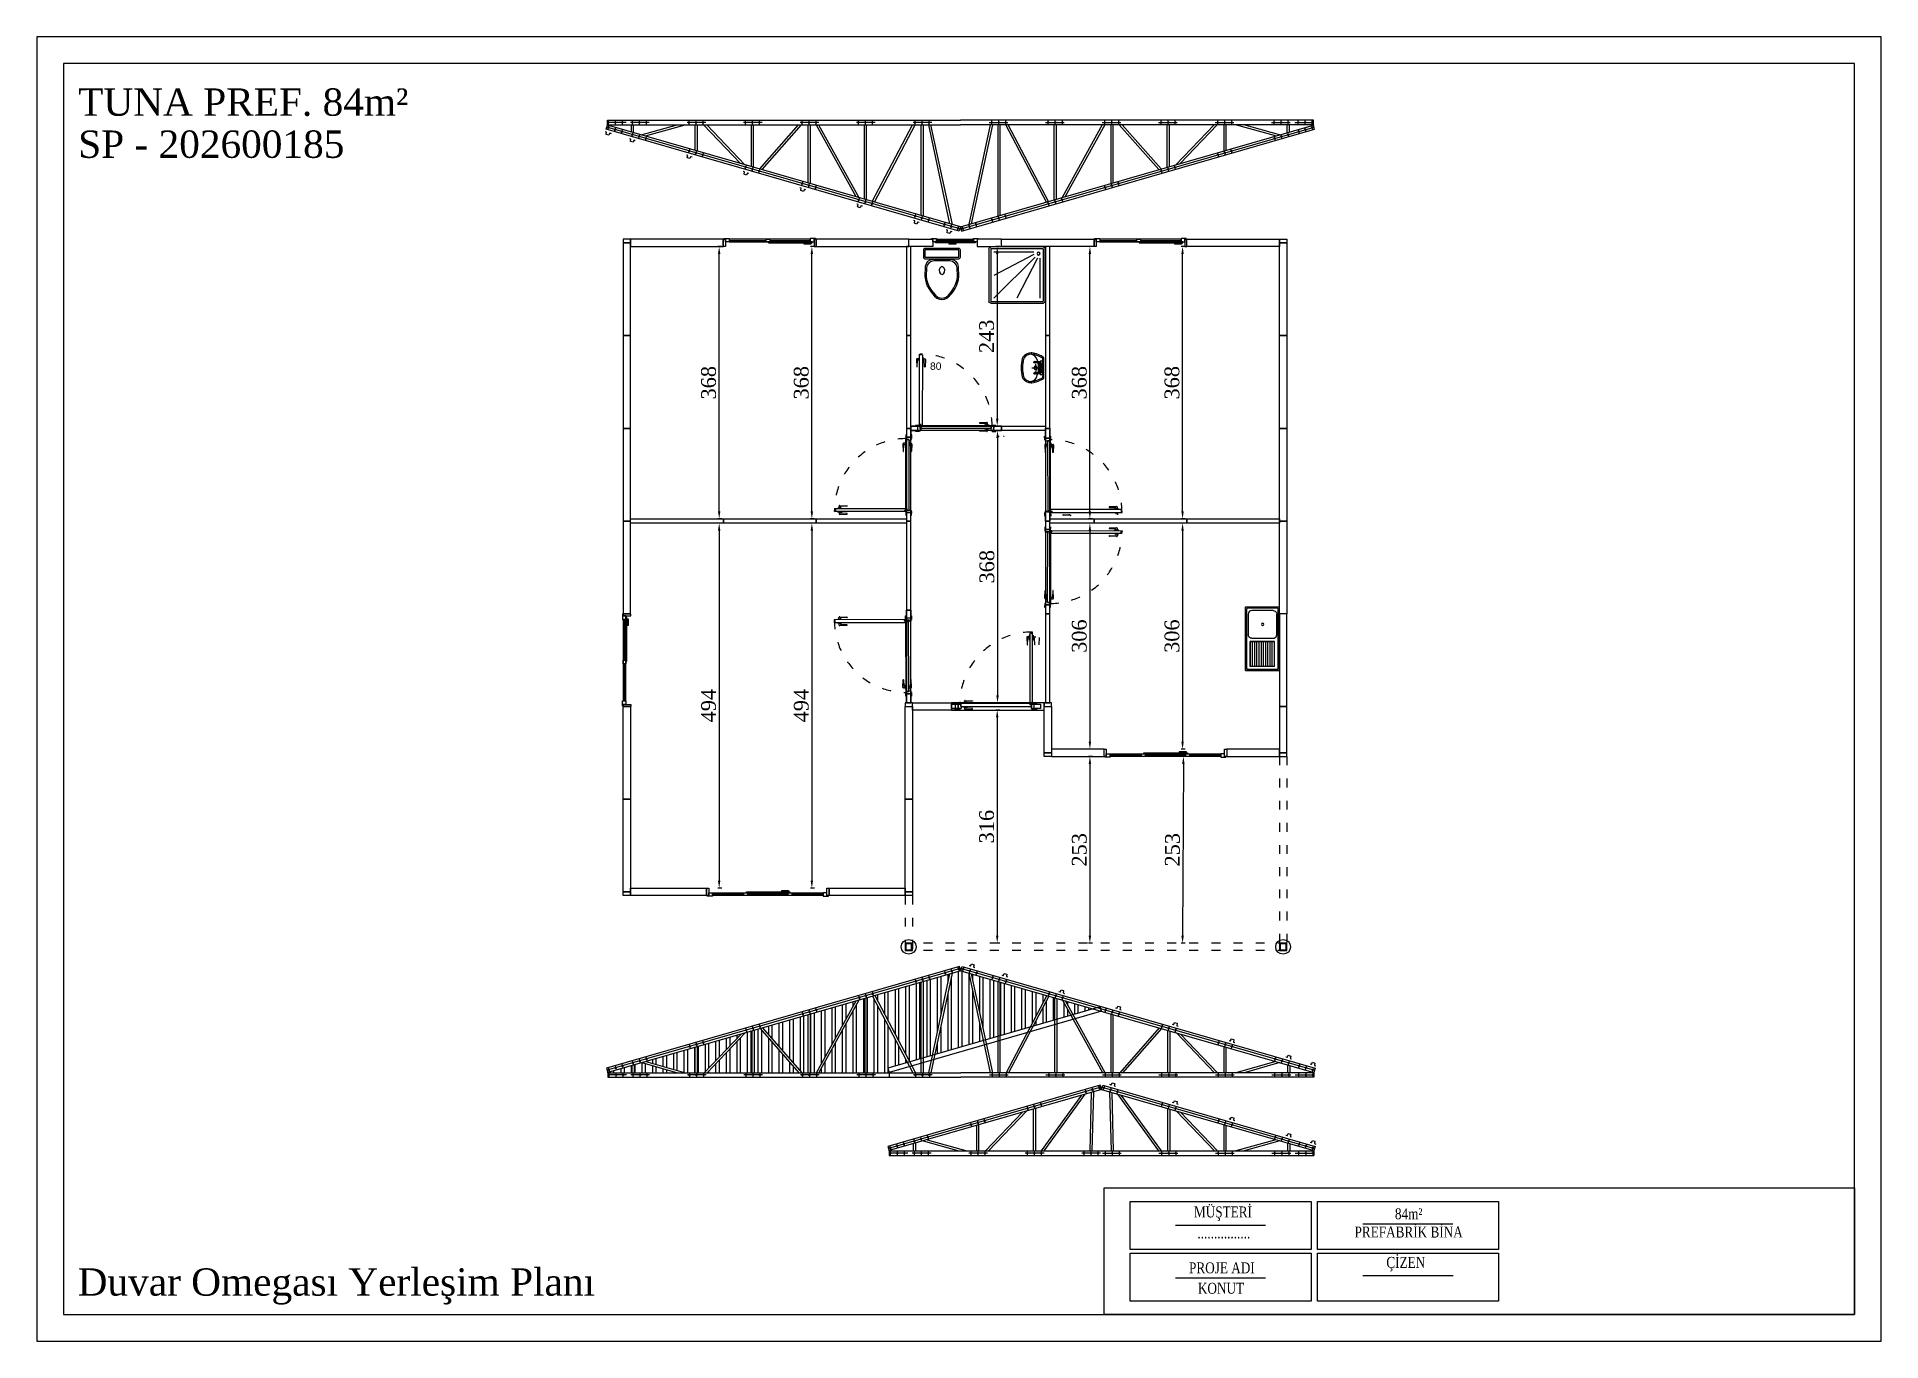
# Model space of a CAD drawing. Header units: millimetres. Extents: x 142629 to 168404, y -211947 to -204319.
# Drawn here: x 144330 to 146827, y -209209 to -207443 of the extents above; entities that cross this region are included whole.
import ezdxf

# ---------------------------------------------------------------- set-up
doc = ezdxf.new("R2010")
doc.units = ezdxf.units.MM
doc.linetypes.add('ACAD_ISO03W100', pattern=[30, 12, -18])
doc.layers.add('-YAZI', color=7, linetype='Continuous', lineweight=15)
for name, color, linetype in [('Block1', 255, 'Continuous'), ('KAPI-PEN', 3, 'Continuous'), ('KAPILAR', 42, 'Continuous'), ('TEFRIS', 4, 'Continuous'), ('ZEMİN', 191, 'Continuous'), ('ÖLÇÜLENDİRME', 121, 'Continuous')]:
    doc.layers.add(name, color=color, linetype=linetype)
doc.styles.add('133', font='times.ttf')
doc.styles.add('metin', font='palabi.ttf')
doc.styles.get("Standard").update_dxf_attribs({"font": 'arial.ttf'})
doc.dimstyles.new('Metin SARI', dxfattribs={"dimscale": 20, "dimtxt": 1, "dimasz": 0.5, "dimexe": 0.1, "dimexo": 0.1, "dimgap": 0.2, "dimtad": 1, "dimrnd": 1, "dimzin": 12, "dimdsep": 46, "dimlunit": 6, "dimtxsty": 'metin', "dimcen": 0.8, "dimdle": 0.0005, "dimclrd": 7, "dimclre": 165, "dimclrt": 165, "dimazin": 3, "dimtfac": 1, "dimtmove": 0, "dimatfit": 2, "dimfxl": 1, "dimfxlon": 1, "dimtolj": 1, "dimtzin": 0, "dimlwe": -1, "dimarcsym": 0})

msp = doc.modelspace()

# ---------------------------------------------------------------- texts
at = {"layer": '-YAZI', "char_height": 14.80337, "attachment_point": 1, "style": '133'}
for s, width, heights, insert in [('{\\W0.8;MÜŞTERİ}', 88.24311, [36.545], (145896.926, -209026.249)), ('\\pxqc;{\\W0.8;84m² \\PPREFABRİK BİNA}', 203.44501, [72.618], (146085.879, -209028.782)), ('{\\W0.8;................}', 88.24311, [36.545], (145901.594, -209054.689)), ('\\pxqc;{\\W0.8;ÇİZEN}', 203.44501, [27.884], (146082.001, -209094.548)), ('{\\W0.8;PROJE ADI}', 88.24311, [36.545], (145890.21, -209101.946)), ('{\\W0.8;KONUT}', 88.24311, [36.545], (145902.183, -209129.605))]:
    msp.add_mtext_dynamic_manual_height_columns(s, width=width, gutter_width=1.779, heights=heights, dxfattribs=dict(at, insert=insert))
at = {"linetype": 'Continuous', "lineweight": 25, "style": '133'}
for s, p in [('TUNA PREF. 84m²', (144386.028, -207549.542)), ('SP - 202600185', (144386.028, -207606.531)), ('Duvar Omegası Yerleşim Planı', (144385.305, -209147.016))]:
    msp.add_text(s, height=37.02752, dxfattribs=at).set_placement(p)
at = {"layer": 'Block1', "color": 0, "linetype": 'Continuous'}
msp.add_text('80', height=10, rotation=0.069107, dxfattribs=at).set_placement((145539.44, -207893.534))

# ---------------------------------------------------------------- blocks, each defined once
blk = doc.blocks.new('omega')
at = {"layer": 'Block1', "color": 1}
for p, q in [((32355, 6698), (32338, 6703)), ((32355, 6698), (32368, 6729)), ((32368, 6729), (32403, 6718)), ((32403, 6718), (32397, 6685)), ((32397, 6685), (32415, 6680))]:
    blk.add_line(p, q, dxfattribs=at)
blk = doc.blocks.new('1660')
at = {"layer": 'Block1', "color": 7}
for p, q in [((136649.9, -210549.2), (136692.4, -210549.2)), ((136697.4, -210549.2), (136752.4, -210549.2)), ((136757.4, -210549.2), (136799.9, -210549.2))]:
    blk.add_line(p, q, dxfattribs=at)
for points in [[(136644.9, -210551), (136649.9, -210551), (136649.9, -210546.5), (136642.9, -210546.5), (136642.9, -210547.5), (136644.9, -210547.5), (136644.9, -210551)], [(136804.9, -210551), (136799.9, -210551), (136799.9, -210546.5), (136806.9, -210546.5), (136806.9, -210547.5), (136804.9, -210547.5), (136804.9, -210551)], [(136752.1, -210552.5), (136752.1, -210553.3), (136744.1, -210553.3), (136744.1, -210554.3), (136753.1, -210554.3), (136753.1, -210552.5), (136752.1, -210552.5)]]:
    blk.add_lwpolyline(points, dxfattribs=at)
for points in [[(136799.9, -210547.5), (136649.9, -210547.5), (136649.9, -210551), (136799.9, -210551)], [(136692.4, -210551), (136697.4, -210551), (136697.4, -210547.5), (136692.4, -210547.5)], [(136754.9, -210551), (136695.9, -210551), (136695.9, -210552.5), (136754.9, -210552.5)], [(136752.4, -210551), (136757.4, -210551), (136757.4, -210547.5), (136752.4, -210547.5)]]:
    blk.add_lwpolyline(points, close=True, dxfattribs=at)
at = {"layer": 'KAPI-PEN', "color": 175, "true_color": 0x4554a5}
for points in [[(136641.9, -210557.5), (136644.9, -210557.5), (136644.9, -210547.5), (136641.9, -210547.5)], [(136804.9, -210557.5), (136807.9, -210557.5), (136807.9, -210547.5), (136804.9, -210547.5)]]:
    blk.add_lwpolyline(points, close=True, dxfattribs=at)
blk = doc.blocks.new('1250')
at = {"layer": 'Block1', "color": 7}
for p, q in [((137474.2, -210534.2), (137524.2, -210534.2)), ((137529.2, -210534.2), (137584.2, -210534.2))]:
    blk.add_line(p, q, dxfattribs=at)
for points in [[(137467.1, -210532.5), (137467.1, -210531.5), (137474.2, -210531.5), (137474.2, -210536), (137469.2, -210536), (137469.2, -210532.5), (137467.1, -210532.5)], [(137584.8, -210537.5), (137584.8, -210539.3), (137575.8, -210539.3), (137575.8, -210538.3), (137583.8, -210538.3), (137583.8, -210537.5), (137584.8, -210537.5)], [(137591.3, -210532.5), (137591.3, -210531.5), (137584.2, -210531.5), (137584.2, -210536), (137589.2, -210536), (137589.2, -210532.5), (137591.3, -210532.5)]]:
    blk.add_lwpolyline(points, dxfattribs=at)
for points in [[(137474.2, -210536), (137584.2, -210536), (137584.2, -210532.5), (137474.2, -210532.5)], [(137524.2, -210532.5), (137529.2, -210532.5), (137529.2, -210536), (137524.2, -210536)], [(137527.7, -210537.5), (137586.7, -210537.5), (137586.7, -210536), (137527.7, -210536)]]:
    blk.add_lwpolyline(points, close=True, dxfattribs=at)
at = {"layer": 'KAPI-PEN', "color": 175, "true_color": 0x4554a5}
for points in [[(137466.4, -210532.5), (137469.2, -210532.5), (137469.2, -210542.5), (137466.4, -210542.5)], [(137589.2, -210542.5), (137591.9, -210542.5), (137591.9, -210532.5), (137589.2, -210532.5)]]:
    blk.add_lwpolyline(points, close=True, dxfattribs=at)
blk = doc.blocks.new('1250 v')
at = {"layer": 'Block1', "color": 7}
blk.add_line((138675.8, -210549.2), (138725.8, -210549.2), dxfattribs=at)
for points in [[(138668.8, -210547.5), (138668.8, -210546.5), (138675.8, -210546.5), (138675.8, -210551), (138670.8, -210551), (138670.8, -210547.5), (138668.8, -210547.5)], [(138725.8, -210546.5), (138732.8, -210546.5), (138732.8, -210547.5), (138730.8, -210547.5), (138730.8, -210551), (138725.8, -210551), (138725.8, -210546.5)], [(138700.8, -210552.5), (138701.8, -210552.5), (138701.8, -210554.3), (138692.8, -210554.3), (138692.8, -210553.3), (138700.8, -210553.3), (138700.8, -210552.5)]]:
    blk.add_lwpolyline(points, dxfattribs=at)
for points in [[(138728.3, -210552.5), (138674.3, -210552.5), (138674.3, -210551), (138728.3, -210551)], [(138675.8, -210547.5), (138725.8, -210547.5), (138725.8, -210551), (138675.8, -210551)]]:
    blk.add_lwpolyline(points, close=True, dxfattribs=at)
at = {"layer": 'KAPI-PEN', "color": 175, "true_color": 0x4554a5}
for points in [[(138670.8, -210557.5), (138638.1, -210557.5), (138638.1, -210547.5), (138670.8, -210547.5)], [(138730.8, -210557.5), (138763.6, -210557.5), (138763.6, -210547.5), (138730.8, -210547.5)]]:
    blk.add_lwpolyline(points, close=True, dxfattribs=at)
blk = doc.blocks.new('duşteknesi')
at = {"layer": 'TEFRIS', "color": 7}
for p, q in [((137461.3, -211042.1), (137461.3, -210970.7)), ((137463.6, -210968.4), (137535, -210968.4)), ((137463.6, -211041.3), (137463.6, -210971.4)), ((137464.3, -210970.7), (137534.2, -210970.7)), ((137535, -210971.4), (137535, -211041.3)), ((137537.3, -210970.7), (137537.3, -211042.1)), ((137523.7, -211030.8), (137468.1, -210975.2)), ((137527, -211029.1), (137499, -210975.2)), ((137530.4, -210975.2), (137530.4, -211029.2)), ((137522, -211034.1), (137468.1, -211006)), ((137535, -211044.4), (137463.6, -211044.4)), ((137534.2, -211042.1), (137464.3, -211042.1)), ((137522.1, -211037.5), (137468.1, -211037.5))]:
    blk.add_line(p, q, dxfattribs=at)
blk.add_circle((137528.4, -211035.5), 2.03, dxfattribs=at)
for centre, radius, start, end in [((137463.6, -210970.7), 2.28, 90, 180), ((137464.3, -210971.4), 0.76, 90, 180), ((137534.2, -210971.4), 0.76, 0, 90), ((137535, -210970.7), 2.28, 0, 90), ((137463.6, -211042.1), 2.28, 180, 270), ((137464.3, -211041.3), 0.76, 180, 270), ((137534.2, -211041.3), 0.76, 270, 0), ((137535, -211042.1), 2.28, 270, 0)]:
    blk.add_arc(centre, radius, start, end, dxfattribs=at)
blk = doc.blocks.new('KLOZET')
at = {"layer": 'TEFRIS', "color": 7}
for p, q in [((137068.5, -211018.5), (137068.5, -211019.7)), ((137093.4, -211018.5), (137093.4, -211019.7))]:
    blk.add_line(p, q, dxfattribs=at)
for points in [[(137087.6, -210966.2, -0.199825), (137104.1, -210995.6), (137103.4, -211009, -0.397632), (137093.4, -211018.5), (137068.5, -211018.5, -0.397632), (137058.5, -211009), (137057.8, -210995.6, -0.199825), (137074.3, -210966.2, -0.284389)], [(137102.2, -210995.7), (137101.6, -211007.1, -0.398989), (137091.7, -211016.6), (137070.2, -211016.6, -0.398989), (137060.2, -211007.1), (137059.6, -210995.7, -0.197715), (137075.3, -210967.8, -0.284389), (137086.6, -210967.8, -0.197715)], [(137106, -211031.5, -0.414214), (137104, -211033.5), (137057.9, -211033.5, -0.414214), (137055.9, -211031.5), (137055.9, -211021.7, -0.414214), (137057.9, -211019.7), (137104, -211019.7, -0.414214), (137106, -211021.7)]]:
    blk.add_lwpolyline(points, format="xyb", close=True, dxfattribs=at)
blk.add_lwpolyline([(137104.1, -211021.6), (137104.1, -211031.6), (137057.8, -211031.6), (137057.8, -211021.6)], close=True, dxfattribs=at)
at = {"layer": 'TEFRIS', "color": 7, "linetype": 'Continuous'}
blk.add_polyline3d([(137081.1, -210998.5, 0), (137083.1, -210999.3, 0), (137084.5, -211001.5, 0), (137084.8, -211004.4, 0), (137083.9, -211007, 0), (137082.1, -211008.6, 0), (137080, -211008.6, 0), (137078.2, -211007, 0), (137077.3, -211004.4, 0), (137077.6, -211001.5, 0), (137079, -210999.3, 0), (137081.1, -210998.5, 0)], dxfattribs=at)
blk = doc.blocks.new('LAVABO')
at = {"layer": 'TEFRIS', "color": 7}
for p, q in [((137270.1, -211037.1), (137275.3, -211042.1)), ((137272.7, -211037), (137271.3, -211035.7)), ((137276.6, -211040.8), (137272.3, -211036.7)), ((137273, -211028.2), (137276.6, -211031.7)), ((137276.6, -211031.7), (137273.2, -211035.3)), ((137284.6, -211030.6), (137275.7, -211039.9)), ((137276.6, -211031.7), (137280.1, -211028.1)), ((137276.6, -211031.7), (137280.3, -211035.1)), ((137285.7, -211031.9), (137277.2, -211040.7)), ((137287, -211033), (137278.5, -211042)), ((137281.3, -211027.4), (137280.1, -211026.2)), ((137281.2, -211027.3), (137285.6, -211031.5)), ((137286.6, -211030), (137281.3, -211025))]:
    blk.add_line(p, q, dxfattribs=at)
for points in [[(137275.2, -211049.4, -0.112842), (137258.7, -211042.7, -0.051406), (137258, -211042.2, -0.218961), (137254.2, -211030.2, -0.113197), (137254.7, -211028.3, -0.122001), (137272.3, -211009.9, -0.113197), (137274.1, -211009.3, -0.218961), (137286.2, -211012.6, -0.051406), (137286.9, -211013.2, -0.112842), (137294.3, -211029.3)], [(137276.9, -211045.7, -0.248162), (137273.2, -211047.4, -0.097547), (137259.9, -211041.4, -0.057084), (137259.2, -211040.7, -0.205938), (137256, -211030.9, -0.12541), (137256.6, -211028.8, -0.11725), (137272.8, -211011.7, -0.12541), (137274.9, -211011, -0.174088), (137283.4, -211012.7, -0.114282), (137285.5, -211014.5, -0.097547), (137292.2, -211027.4, -0.248162), (137290.7, -211031.3)]]:
    blk.add_lwpolyline(points, format="xyb", close=True, dxfattribs=at)
blk.add_lwpolyline([(137283.4, -211012.7, -0.321438), (137286.4, -211022.7, -0.098457), (137279.6, -211034.5, -0.139763), (137268.2, -211041.8, -0.277065), (137258.1, -211039.3)], format="xyb", dxfattribs=at)
for centre, radius in [((137276.6, -211031.7), 2.44), ((137277, -211042.3), 1.95), ((137276.9, -211042.3), 1.6), ((137287.2, -211031.6), 1.95), ((137287.2, -211031.4), 1.6)]:
    blk.add_circle(centre, radius, dxfattribs=at)
for centre, radius, start, end in [((137270.7, -211036.4), 1.29, 359.6473, 266.117), ((137270.7, -211036.4), 0.937, 46.3564, 226.3564), ((137280.9, -211025.7), 1.29, 357.3912, 270.7717), ((137280.7, -211025.6), 0.883, 46.3564, 226.3564)]:
    blk.add_arc(centre, radius, start, end, dxfattribs=at)
blk = doc.blocks.new('EVYE')
at = {"layer": 'TEFRIS'}
for p, q in [((-45.2, 24.7), (40.8, 24.7)), ((-45.2, 24.7), (-45.2, -21.3)), ((-41.7, 23.2), (37.3, 23.2)), ((-40.2, -12.8, -1.5), (-40.2, 16.2, -1.5)), ((-35.4, 21, -1.5), (-7.4, 21, -1.5)), ((35.8, 18.1, -1.7), (1.9, 18.1, -1.7)), ((1.9, 18.1, -1.7), (1.9, -14.6, -1.7)), ((35.8, 15.1, -1.7), (1.9, 15.1, -1.7)), ((35.8, 12.2, -1.7), (1.9, 12.2, -1.7)), ((35.8, 9.2, -1.7), (1.9, 9.2, -1.7)), ((35.8, 6.2, -1.7), (1.9, 6.2, -1.7)), ((35.8, 3.2, -1.7), (1.9, 3.2, -1.7)), ((35.8, 0.3, -1.7), (1.9, 0.3, -1.7)), ((35.8, -14.6, -1.7), (35.8, 18.1, -1.7)), ((40.8, 24.7), (40.8, -21.3)), ((40.8, -21.3), (-45.2, -21.3)), ((37.3, -19.8), (-41.8, -19.8)), ((35.8, -2.7, -1.7), (1.9, -2.7, -1.7)), ((35.8, -5.7, -1.7), (1.9, -5.7, -1.7)), ((35.8, -8.6, -1.7), (1.9, -8.6, -1.7)), ((35.8, -11.6, -1.7), (1.9, -11.6, -1.7)), ((35.8, -14.6, -1.7), (1.9, -14.6, -1.7))]:
    blk.add_line(p, q, dxfattribs=at)
blk.add_circle((-21.4, 1.3, -4.5), 1.49, dxfattribs=at)
for points, invisible_edges in [([(-35.4, 21, -1.5), (-80.6, 20.6, -1.5), (-36.9, 20.8, -1.5)], 3), ([(-36.9, 20.8, -1.5), (-80.6, 20.6, -1.5), (-38.2, 20.1, -1.5)], 3), ([(-38.2, -16.7, -1.5), (-79.5, 21.7, -1.5), (-39.3, -15.6, -1.5)], 3), ([(-39.3, -15.6, -1.5), (-79.5, 21.7, -1.5), (-40, -14.3, -1.5)], 3), ([(-40, -14.3, -1.5), (-79.5, 21.7, -1.5), (-40.2, -12.8, -1.5)], 3), ([(-38.2, 20.1, -1.5), (-79.5, -18.3, -1.5), (-39.3, 19, -1.5)], 3), ([(-39.3, 19, -1.5), (-79.5, -18.3, -1.5), (-40, 17.7, -1.5)], 3), ([(-40, 17.7, -1.5), (-79.5, -18.3, -1.5), (-40.2, 16.2, -1.5)], 3), ([(37.3, 23.2), (40.8, 24.7), (-45.2, 24.7)], 13), ([(37.3, 23.2), (-45.2, 24.7), (37.3, 23.2)], 3), ([(-45.2, 24.7), (-41.7, 23.2), (37.3, 23.2)], 13), ([(-43.6, 22), (-45.2, 24.7), (-43.1, 22.6)], 3), ([(-43.7, -17.8), (-45.2, 24.7), (-43.7, 21.2)], 3), ([(-43.1, 22.6), (-45.2, 24.7), (-42.5, 23)], 3), ([(-42.5, 23), (-45.2, 24.7), (-41.8, 23.2)], 3), ([(-43.7, 21.2), (-45.2, 24.7), (-43.7, 21.2)], 3), ([(-43.7, 21.2), (-45.2, 24.7), (-43.6, 22)], 3), ([(-43.7, -17.8), (-45.2, 24.7), (-43.7, -17.8)], 3), ([(-41.8, 23.2), (40.8, 24.7), (-41.7, 23.2)], 3), ([(-7.4, 21, -1.5), (37.8, 20.6, -1.5), (-5.9, 20.8, -1.5)], 3), ([(-5.9, 20.8, -1.5), (37.8, 20.6, -1.5), (-4.6, 20.1, -1.5)], 3), ([(-4.6, -16.7, -1.5), (36.7, 21.7, -1.5), (-3.5, -15.6, -1.5)], 3), ([(-4.6, 20.1, -1.5), (36.7, -18.3, -1.5), (-3.5, 19, -1.5)], 3), ([(-3.5, -15.6, -1.5), (36.7, 21.7, -1.5), (-2.9, -14.3, -1.5)], 3), ([(-3.5, 19, -1.5), (36.7, -18.3, -1.5), (-2.9, 17.7, -1.5)], 3), ([(-2.9, -14.3, -1.5), (36.7, 21.7, -1.5), (-2.6, -12.8, -1.5)], 3), ([(-2.9, 17.7, -1.5), (36.7, -18.3, -1.5), (-2.6, 16.2, -1.5)], 3), ([(-2.6, -12.8, -1.5), (36.7, 21.7, -1.5), (-2.6, 16.2, -1.5)], 3), ([(1.9, -14.6, -1.7), (1.9, 18.1, -1.7), (35.8, 18.1, -1.7)], 12), ([(38.1, 23), (40.8, 24.7), (37.3, 23.2)], 3), ([(38.7, 22.6), (40.8, 24.7), (38.1, 23)], 3), ([(39.1, 22), (40.8, 24.7), (38.7, 22.6)], 3), ([(39.3, 21.2), (40.8, 24.7), (39.1, 22)], 3), ([(39.3, -17.8), (40.8, -21.3), (40.8, 24.7)], 13), ([(39.3, -17.8), (40.8, 24.7), (39.3, -17.8)], 3), ([(39.3, -17.8), (40.8, 24.7), (39.3, 21.2)], 3), ([(39.3, 21.2), (40.8, 24.7), (39.3, 21.2)], 3), ([(-36.9, -17.4, -1.5), (-80.6, -17.2, -1.5), (-38.2, -16.7, -1.5)], 3), ([(-35.4, -17.6, -1.5), (-80.6, -17.2, -1.5), (-36.9, -17.4, -1.5)], 3), ([(-43.6, -18.6), (-45.2, -21.3), (-43.7, -17.8)], 3), ([(-43.1, -19.2), (-45.2, -21.3), (-43.6, -18.6)], 3), ([(-42.5, -19.6), (-45.2, -21.3), (-43.1, -19.2)], 3), ([(-41.8, -19.8), (-45.2, -21.3), (-42.5, -19.6)], 3), ([(-41.7, -19.8), (-45.2, -21.3), (-41.8, -19.8)], 3), ([(-35.4, -17.6, -1.5), (37.7, -17.6, -1.5), (-7.4, -17.6, -1.5)], 3), ([(-7.4, -17.6, -1.5), (37.8, -17.2, -1.5), (-5.9, -17.4, -1.5)], 3), ([(-5.9, -17.4, -1.5), (37.8, -17.2, -1.5), (-4.6, -16.7, -1.5)], 3), ([(37.3, -19.8), (40.8, -21.3), (38.1, -19.6)], 3), ([(37.3, -19.8), (40.8, -21.3), (37.3, -19.8)], 3), ([(38.1, -19.6), (40.8, -21.3), (38.7, -19.2)], 3), ([(38.7, -19.2), (40.8, -21.3), (39.1, -18.6)], 3), ([(39.1, -18.6), (40.8, -21.3), (39.3, -17.8)], 3)]:
    blk.add_3dface(points, dxfattribs=dict(at, invisible_edges=invisible_edges))
blk = doc.blocks.new('*D1975')
at = {"layer": 'Block1', "color": 165, "transparency": 16777216}
for p, q in [((145383.1, -207726.7), (145377.5, -207726.7)), ((145383.1, -208095.2), (145377.5, -208095.2))]:
    blk.add_line(p, q, dxfattribs=at)
at = {"layer": 'Block1', "color": 7, "lineweight": -2, "transparency": 16777216}
blk.add_line((145379.5, -208085.2), (145379.5, -207736.7), dxfattribs=at)
at = {"layer": 'Block1', "color": 7, "transparency": 16777216}
for points in [[(145377.8, -207736.7), (145381.1, -207736.7), (145379.5, -207726.7)], [(145377.8, -208085.2), (145381.1, -208085.2), (145379.5, -208095.2)]]:
    blk.add_solid(points, dxfattribs=at)
at = {"layer": 'Defpoints', "color": 0, "transparency": 16777216}
for p in [(145379.5, -207726.7), (145385.1, -207726.7), (145385.1, -208095.2)]:
    blk.add_point(p, dxfattribs=at)
at = {"layer": 'Block1', "color": 165, "transparency": 16777216, "insert": (145365.2, -207911), "char_height": 20, "attachment_point": 5, "rotation": 90, "style": 'metin'}
blk.add_mtext('\\A1;368', dxfattribs=at)
blk = doc.blocks.new('*D1976')
at = {"layer": 'Block1', "color": 165, "transparency": 16777216}
for p, q in [((145383.1, -208101.2), (145377.5, -208101.2)), ((145383.1, -208595.2), (145377.5, -208595.2))]:
    blk.add_line(p, q, dxfattribs=at)
at = {"layer": 'Block1', "color": 7, "lineweight": -2, "transparency": 16777216}
blk.add_line((145379.5, -208111.2), (145379.5, -208585.2), dxfattribs=at)
at = {"layer": 'Block1', "color": 7, "transparency": 16777216}
for points in [[(145377.8, -208111.2), (145381.1, -208111.2), (145379.5, -208101.2)], [(145377.8, -208585.2), (145381.1, -208585.2), (145379.5, -208595.2)]]:
    blk.add_solid(points, dxfattribs=at)
at = {"layer": 'Defpoints', "color": 0, "transparency": 16777216}
for p in [(145385.1, -208101.2), (145379.5, -208595.2), (145385.1, -208595.2)]:
    blk.add_point(p, dxfattribs=at)
at = {"layer": 'Block1', "color": 165, "transparency": 16777216, "insert": (145365.2, -208348.2), "char_height": 20, "attachment_point": 5, "rotation": 90, "style": 'metin'}
blk.add_mtext('\\A1;494', dxfattribs=at)
blk = doc.blocks.new('*D1977')
at = {"layer": 'Block1', "color": 165, "transparency": 16777216}
for p, q in [((145885.1, -207726.7), (145879.5, -207726.7)), ((145885.1, -208095.2), (145879.5, -208095.2))]:
    blk.add_line(p, q, dxfattribs=at)
at = {"layer": 'Block1', "color": 7, "lineweight": -2, "transparency": 16777216}
blk.add_line((145881.5, -208085.2), (145881.5, -207736.7), dxfattribs=at)
at = {"layer": 'Block1', "color": 7, "transparency": 16777216}
for points in [[(145879.8, -207736.7), (145883.1, -207736.7), (145881.5, -207726.7)], [(145879.8, -208085.2), (145883.1, -208085.2), (145881.5, -208095.2)]]:
    blk.add_solid(points, dxfattribs=at)
at = {"layer": 'Defpoints', "color": 0, "transparency": 16777216}
for p in [(145881.5, -207726.7), (145887.1, -207726.7), (145887.1, -208095.2)]:
    blk.add_point(p, dxfattribs=at)
at = {"layer": 'Block1', "color": 165, "transparency": 16777216, "insert": (145867.2, -207911), "char_height": 20, "attachment_point": 5, "rotation": 90, "style": 'metin'}
blk.add_mtext('\\A1;368', dxfattribs=at)
blk = doc.blocks.new('*D1978')
at = {"layer": 'Block1', "color": 165, "transparency": 16777216}
for p, q in [((145885.1, -208101.2), (145879.5, -208101.2)), ((145885.1, -208407), (145879.5, -208407))]:
    blk.add_line(p, q, dxfattribs=at)
at = {"layer": 'Block1', "color": 7, "lineweight": -2, "transparency": 16777216}
blk.add_line((145881.5, -208111.2), (145881.5, -208397), dxfattribs=at)
at = {"layer": 'Block1', "color": 7, "transparency": 16777216}
for points in [[(145879.8, -208111.2), (145883.1, -208111.2), (145881.5, -208101.2)], [(145879.8, -208397), (145883.1, -208397), (145881.5, -208407)]]:
    blk.add_solid(points, dxfattribs=at)
at = {"layer": 'Defpoints', "color": 0, "transparency": 16777216}
for p in [(145887.1, -208101.2), (145881.5, -208407), (145887.1, -208407)]:
    blk.add_point(p, dxfattribs=at)
at = {"layer": 'Block1', "color": 165, "transparency": 16777216, "insert": (145867.2, -208254.1), "char_height": 20, "attachment_point": 5, "rotation": 90, "style": 'metin'}
blk.add_mtext('\\A1;306', dxfattribs=at)
blk = doc.blocks.new('*D1979')
at = {"layer": 'Block1', "color": 165, "transparency": 16777216}
for p, q in [((145634.1, -207726.7), (145628.5, -207726.7)), ((145634.1, -207969.7), (145628.5, -207969.7))]:
    blk.add_line(p, q, dxfattribs=at)
at = {"layer": 'Block1', "color": 7, "lineweight": -2, "transparency": 16777216}
blk.add_line((145630.5, -207736.7), (145630.5, -207959.7), dxfattribs=at)
at = {"layer": 'Block1', "color": 7, "transparency": 16777216}
for points in [[(145628.8, -207736.7), (145632.1, -207736.7), (145630.5, -207726.7)], [(145628.8, -207959.7), (145632.1, -207959.7), (145630.5, -207969.7)]]:
    blk.add_solid(points, dxfattribs=at)
at = {"layer": 'Defpoints', "color": 0, "transparency": 16777216}
for p in [(145636.1, -207726.7), (145630.5, -207969.7), (145636.1, -207969.7)]:
    blk.add_point(p, dxfattribs=at)
at = {"layer": 'Block1', "color": 165, "transparency": 16777216, "insert": (145616.2, -207848.2), "char_height": 20, "attachment_point": 5, "rotation": 90, "style": 'metin'}
blk.add_mtext('\\A1;243', dxfattribs=at)
blk = doc.blocks.new('*D1980')
at = {"layer": 'Block1', "color": 165, "transparency": 16777216}
for p, q in [((145759.6, -207726.7), (145754, -207726.7)), ((145759.6, -208095.2), (145754, -208095.2))]:
    blk.add_line(p, q, dxfattribs=at)
at = {"layer": 'Block1', "color": 7, "lineweight": -2, "transparency": 16777216}
blk.add_line((145756, -208085.2), (145756, -207736.7), dxfattribs=at)
at = {"layer": 'Block1', "color": 7, "transparency": 16777216}
for points in [[(145754.3, -207736.7), (145757.6, -207736.7), (145756, -207726.7)], [(145754.3, -208085.2), (145757.6, -208085.2), (145756, -208095.2)]]:
    blk.add_solid(points, dxfattribs=at)
at = {"layer": 'Defpoints', "color": 0, "transparency": 16777216}
for p in [(145756, -207726.7), (145761.6, -207726.7), (145761.6, -208095.2)]:
    blk.add_point(p, dxfattribs=at)
at = {"layer": 'Block1', "color": 165, "transparency": 16777216, "insert": (145741.7, -207911), "char_height": 20, "attachment_point": 5, "rotation": 90, "style": 'metin'}
blk.add_mtext('\\A1;368', dxfattribs=at)
blk = doc.blocks.new('*D1981')
at = {"layer": 'Block1', "color": 165, "transparency": 16777216}
for p, q in [((145759.6, -208101.2), (145754, -208101.2)), ((145759.6, -208407), (145754, -208407))]:
    blk.add_line(p, q, dxfattribs=at)
at = {"layer": 'Block1', "color": 7, "lineweight": -2, "transparency": 16777216}
blk.add_line((145756, -208111.2), (145756, -208397), dxfattribs=at)
at = {"layer": 'Block1', "color": 7, "transparency": 16777216}
for points in [[(145754.3, -208111.2), (145757.6, -208111.2), (145756, -208101.2)], [(145754.3, -208397), (145757.6, -208397), (145756, -208407)]]:
    blk.add_solid(points, dxfattribs=at)
at = {"layer": 'Defpoints', "color": 0, "transparency": 16777216}
for p in [(145761.6, -208101.2), (145756, -208407), (145761.6, -208407)]:
    blk.add_point(p, dxfattribs=at)
at = {"layer": 'Block1', "color": 165, "transparency": 16777216, "insert": (145741.7, -208254.1), "char_height": 20, "attachment_point": 5, "rotation": 90, "style": 'metin'}
blk.add_mtext('\\A1;306', dxfattribs=at)
blk = doc.blocks.new('*D1982')
at = {"layer": 'Block1', "color": 165, "transparency": 16777216}
for p, q in [((145257.6, -207726.7), (145252, -207726.7)), ((145257.6, -208095.2), (145252, -208095.2))]:
    blk.add_line(p, q, dxfattribs=at)
at = {"layer": 'Block1', "color": 7, "lineweight": -2, "transparency": 16777216}
blk.add_line((145254, -208085.2), (145254, -207736.7), dxfattribs=at)
at = {"layer": 'Block1', "color": 7, "transparency": 16777216}
for points in [[(145252.3, -207736.7), (145255.6, -207736.7), (145254, -207726.7)], [(145252.3, -208085.2), (145255.6, -208085.2), (145254, -208095.2)]]:
    blk.add_solid(points, dxfattribs=at)
at = {"layer": 'Defpoints', "color": 0, "transparency": 16777216}
for p in [(145254, -207726.7), (145259.6, -207726.7), (145259.6, -208095.2)]:
    blk.add_point(p, dxfattribs=at)
at = {"layer": 'Block1', "color": 165, "transparency": 16777216, "insert": (145239.7, -207911), "char_height": 20, "attachment_point": 5, "rotation": 90, "style": 'metin'}
blk.add_mtext('\\A1;368', dxfattribs=at)
blk = doc.blocks.new('*D1983')
at = {"layer": 'Block1', "color": 165, "transparency": 16777216}
for p, q in [((145257.6, -208101.2), (145252, -208101.2)), ((145257.6, -208595.2), (145252, -208595.2))]:
    blk.add_line(p, q, dxfattribs=at)
at = {"layer": 'Block1', "color": 7, "lineweight": -2, "transparency": 16777216}
blk.add_line((145254, -208111.2), (145254, -208585.2), dxfattribs=at)
at = {"layer": 'Block1', "color": 7, "transparency": 16777216}
for points in [[(145252.3, -208111.2), (145255.6, -208111.2), (145254, -208101.2)], [(145252.3, -208585.2), (145255.6, -208585.2), (145254, -208595.2)]]:
    blk.add_solid(points, dxfattribs=at)
at = {"layer": 'Defpoints', "color": 0, "transparency": 16777216}
for p in [(145259.6, -208101.2), (145254, -208595.2), (145259.6, -208595.2)]:
    blk.add_point(p, dxfattribs=at)
at = {"layer": 'Block1', "color": 165, "transparency": 16777216, "insert": (145239.7, -208348.2), "char_height": 20, "attachment_point": 5, "rotation": 90, "style": 'metin'}
blk.add_mtext('\\A1;494', dxfattribs=at)
blk = doc.blocks.new('*D1987')
at = {"layer": 'Block1', "color": 165, "transparency": 16777216}
for p, q in [((145630.9, -207975.9), (145632.9, -207975.9)), ((145630.9, -208344.2), (145632.9, -208344.2))]:
    blk.add_line(p, q, dxfattribs=at)
at = {"layer": 'Block1', "color": 7, "lineweight": -2, "transparency": 16777216}
blk.add_line((145630.9, -207985.9), (145630.9, -208334.2), dxfattribs=at)
at = {"layer": 'Block1', "color": 7, "transparency": 16777216}
for points in [[(145629.2, -207985.9), (145632.6, -207985.9), (145630.9, -207975.9)], [(145629.2, -208334.2), (145632.6, -208334.2), (145630.9, -208344.2)]]:
    blk.add_solid(points, dxfattribs=at)
at = {"layer": 'Defpoints', "color": 0, "transparency": 16777216}
for p in [(145630.9, -207975.9), (145630.9, -208344.2), (145630.9, -208344.2)]:
    blk.add_point(p, dxfattribs=at)
at = {"layer": 'Block1', "color": 165, "transparency": 16777216, "insert": (145616.6, -208160.1), "char_height": 20, "attachment_point": 5, "rotation": 90, "style": 'metin'}
blk.add_mtext('\\A1;368', dxfattribs=at)
blk = doc.blocks.new('*D1984')
at = {"layer": 'Block1', "color": 165, "transparency": 16777216}
for p, q in [((145886.2, -208417), (145880.6, -208417)), ((145885.1, -208669.7), (145879.5, -208669.7))]:
    blk.add_line(p, q, dxfattribs=at)
at = {"layer": 'Block1', "color": 7, "lineweight": -2, "transparency": 16777216}
blk.add_line((145882.5, -208427), (145881.5, -208659.7), dxfattribs=at)
at = {"layer": 'Block1', "color": 7, "transparency": 16777216}
for points in [[(145880.9, -208427), (145884.2, -208427), (145882.6, -208417)], [(145879.8, -208659.7), (145883.2, -208659.7), (145881.5, -208669.7)]]:
    blk.add_solid(points, dxfattribs=at)
at = {"layer": 'Defpoints', "color": 0, "transparency": 16777216}
for p in [(145888.2, -208417), (145881.5, -208669.7), (145887.1, -208669.7)]:
    blk.add_point(p, dxfattribs=at)
at = {"layer": 'Block1', "color": 165, "transparency": 16777216, "insert": (145867.8, -208543.3), "char_height": 20, "attachment_point": 5, "rotation": 89.745, "style": 'metin'}
blk.add_mtext('\\A1;253', dxfattribs=at)
blk = doc.blocks.new('*D1985')
at = {"layer": 'Block1', "color": 165, "transparency": 16777216}
for p, q in [((145759.6, -208417), (145754, -208417)), ((145759.6, -208669.7), (145754, -208669.7))]:
    blk.add_line(p, q, dxfattribs=at)
at = {"layer": 'Block1', "color": 7, "lineweight": -2, "transparency": 16777216}
blk.add_line((145756, -208427), (145756, -208659.7), dxfattribs=at)
at = {"layer": 'Block1', "color": 7, "transparency": 16777216}
for points in [[(145754.3, -208427), (145757.6, -208427), (145756, -208417)], [(145754.3, -208659.7), (145757.6, -208659.7), (145756, -208669.7)]]:
    blk.add_solid(points, dxfattribs=at)
at = {"layer": 'Defpoints', "color": 0, "transparency": 16777216}
for p in [(145761.6, -208417), (145756, -208669.7), (145761.6, -208669.7)]:
    blk.add_point(p, dxfattribs=at)
at = {"layer": 'Block1', "color": 165, "transparency": 16777216, "insert": (145741.7, -208543.4), "char_height": 20, "attachment_point": 5, "rotation": 90, "style": 'metin'}
blk.add_mtext('\\A1;253', dxfattribs=at)
blk = doc.blocks.new('*D1986')
at = {"layer": 'Block1', "color": 165, "transparency": 16777216}
for p, q in [((145634.1, -208354.2), (145628.5, -208354.2)), ((145634.1, -208669.7), (145628.5, -208669.7))]:
    blk.add_line(p, q, dxfattribs=at)
at = {"layer": 'Block1', "color": 7, "lineweight": -2, "transparency": 16777216}
blk.add_line((145630.5, -208364.2), (145630.5, -208659.7), dxfattribs=at)
at = {"layer": 'Block1', "color": 7, "transparency": 16777216}
for points in [[(145628.8, -208364.2), (145632.1, -208364.2), (145630.5, -208354.2)], [(145628.8, -208659.7), (145632.1, -208659.7), (145630.5, -208669.7)]]:
    blk.add_solid(points, dxfattribs=at)
at = {"layer": 'Defpoints', "color": 0, "transparency": 16777216}
for p in [(145636.1, -208354.2), (145630.5, -208669.7), (145636.1, -208669.7)]:
    blk.add_point(p, dxfattribs=at)
at = {"layer": 'Block1', "color": 165, "transparency": 16777216, "insert": (145616.2, -208512), "char_height": 20, "attachment_point": 5, "rotation": 90, "style": 'metin'}
blk.add_mtext('\\A1;316', dxfattribs=at)

# ---------------------------------------------------------------- dimensions: what is measured, and where the dimension line sits
at = {"layer": 'Block1', "color": 7}
for p1, p2, distance, picture, middle in [((145259.614, -208095.247), (145259.614, -207726.747), 5.648, '*D1982', (145239.677, -207910.997)), ((145385.114, -208095.247), (145385.114, -207726.747), 5.648, '*D1975', (145365.177, -207910.997)), ((145636.114, -207726.747), (145636.114, -207969.747), -5.648, '*D1979', (145616.204, -207848.247)), ((145761.614, -208095.247), (145761.614, -207726.747), 5.648, '*D1980', (145741.677, -207910.997)), ((145887.114, -208095.247), (145887.114, -207726.747), 5.648, '*D1977', (145867.177, -207910.997)), ((145259.614, -208101.247), (145259.614, -208595.247), -5.648, '*D1983', (145239.677, -208348.247)), ((145385.114, -208101.247), (145385.114, -208595.247), -5.648, '*D1976', (145365.177, -208348.247)), ((145761.614, -208101.247), (145761.614, -208406.997), -5.648, '*D1981', (145741.677, -208254.122)), ((145887.114, -208101.247), (145887.114, -208406.997), -5.648, '*D1978', (145867.177, -208254.122)), ((145636.114, -208354.247), (145636.114, -208669.747), -5.648, '*D1986', (145616.177, -208511.997)), ((145761.614, -208416.997), (145761.614, -208669.747), -5.648, '*D1985', (145741.704, -208543.372)), ((145888.239, -208416.997), (145887.114, -208669.747), -5.648, '*D1984', (145867.767, -208543.283))]:
    dim = msp.add_aligned_dim(p1=p1, p2=p2, distance=distance, dimstyle='Metin SARI', dxfattribs=at)
    dim.commit()
    dim.dimension.update_dxf_attribs({"geometry": picture, "text_midpoint": middle})
dim = msp.add_linear_dim(base=(145630.885, -208344.247), p1=(145630.885, -207975.891), p2=(145630.885, -208344.247), angle=90, dimstyle='Metin SARI', dxfattribs=at)
dim.commit()
dim.dimension.update_dxf_attribs({"geometry": '*D1987', "text_midpoint": (145616.597, -208160.069)})

# ---------------------------------------------------------------- hatches: boundary and pattern name
at = {"layer": 'Block1'}
h = msp.add_hatch(dxfattribs=at)
h.set_pattern_fill('ANSI32', color=256, scale=1.5, angle=45)
h.set_pattern_definition([(90, (129276.21, -188121.768), (-14.2875, 0), []), (90, (129280.972, -188117.006), (-14.2875, 0), [])])
h.paths.add_polyline_path([(145135.654, -208835.411), (145106.154, -208843.913), (145106.154, -208845.223), (145135.654, -208845.223)])
h.paths.add_polyline_path([(145149.024, -208831.558), (145138.654, -208834.546), (145138.654, -208845.223), (145197.487, -208845.223)])
h.paths.add_polyline_path([(145221.653, -208810.627), (145154.491, -208829.982), (145208.541, -208845.223), (145221.653, -208845.223)])
h.paths.add_polyline_path([(145283.545, -208792.79), (145224.653, -208809.762), (145224.654, -208845.223), (145233.445, -208845.223)])
h.paths.add_polyline_path([(145298.153, -208788.58), (145289.271, -208791.14), (145237.595, -208845.223), (145298.153, -208845.223)])
h.paths.add_polyline_path([(145309.378, -208785.345), (145301.153, -208787.716), (145301.153, -208845.223), (145362.019, -208845.223)])
h.paths.add_polyline_path([(145374.653, -208766.534), (145312.565, -208784.427), (145366.013, -208845.223), (145374.653, -208845.223)])
h.paths.add_polyline_path([(145439.432, -208747.865), (145377.653, -208765.669), (145377.653, -208845.223), (145385.598, -208845.223)])
h.paths.add_polyline_path([(145451.153, -208744.487), (145443.51, -208746.69), (145389.026, -208845.223), (145451.153, -208845.223)])
h.paths.add_polyline_path([(145461.737, -208741.437), (145454.153, -208743.623), (145454.153, -208845.223), (145484.154, -208845.223), (145484.154, -208844.777), (145482.492, -208839.012), (145509.075, -208831.351)])
h.paths.add_polyline_path([(145527.653, -208722.441), (145464.681, -208740.589), (145512.019, -208830.502), (145527.653, -208825.997)])
h.paths.add_polyline_path([(145566.514, -208711.242), (145530.653, -208721.576), (145530.653, -208825.132), (145542.827, -208821.624)])
h.paths.add_polyline_path([(145592.522, -208710.299), (145581.154, -208707.023), (145569.785, -208710.299), (145546.098, -208820.681), (145612.126, -208801.653)])
h.paths.add_polyline_path([(145631.654, -208721.576), (145595.793, -208711.242), (145615.016, -208800.82), (145631.654, -208796.025)])
h.paths.add_polyline_path([(145697.626, -208740.589), (145634.654, -208722.441), (145634.654, -208795.16), (145675.02, -208783.527)])
h.paths.add_polyline_path([(145708.154, -208743.623), (145700.57, -208741.437), (145679.017, -208782.376), (145708.154, -208773.979)])
h.paths.add_polyline_path([(145718.797, -208746.69), (145711.154, -208744.487), (145711.154, -208773.114), (145730.349, -208767.582)])
h.paths.add_polyline_path([(145760.82, -208758.801), (145722.875, -208747.865), (145733.306, -208766.73)])
h.paths.add_polyline_path([(145332.234, -208809.156), (145342.989, -208821.39), (145352.611, -208812.931), (145341.855, -208800.697)], flags=25)
h.paths.add_polyline_path([(145376.218, -208813.83), (145376.218, -208797.541), (145363.406, -208797.541), (145363.406, -208813.83)], flags=9)
h.paths.add_polyline_path([(145408.616, -208806.091), (145419.714, -208786.022), (145408.502, -208779.822), (145397.405, -208799.892)], flags=25)
h.paths.add_polyline_path([(145452.057, -208806.196), (145452.057, -208783.262), (145439.246, -208783.262), (145439.246, -208806.196)], flags=9)
h.paths.add_polyline_path([(145485.226, -208782.816), (145495.91, -208803.109), (145507.246, -208797.14), (145496.562, -208776.847)], flags=25)
h.paths.add_polyline_path([(145528.769, -208795.173), (145528.769, -208772.239), (145515.958, -208772.239), (145515.958, -208795.173)], flags=9)
h.paths.add_polyline_path([(145551.945, -208789.541), (145556.757, -208767.118), (145544.231, -208764.43), (145539.419, -208786.853)], flags=25)
h.paths.add_polyline_path([(145592.516, -208795.721), (145592.516, -208757.498), (145571.164, -208757.498), (145571.164, -208795.721)], flags=24)
h.paths.add_polyline_path([(145639.728, -208795.173), (145639.728, -208772.239), (145626.917, -208772.239), (145626.917, -208795.173)], flags=9)
h.paths.add_polyline_path([(145605.399, -208766.411), (145610.21, -208788.834), (145622.736, -208786.146), (145617.924, -208763.723)], flags=25)
h.paths.add_polyline_path([(145666.084, -208803.702), (145676.768, -208783.409), (145665.432, -208777.441), (145654.749, -208797.734)], flags=9)

# ---------------------------------------------------------------- linework, layer by layer
at = {"layer": '-YAZI'}
for p, q in [((145871.876, -209051.712), (145993.634, -209051.712)), ((146125.489, -209049.751), (146247.247, -209049.751)), ((145871.876, -209122.914), (145993.634, -209122.914)), ((146125.489, -209119.714), (146247.793, -209119.714))]:
    msp.add_line(p, q, dxfattribs=at)
at = {"layer": 'Block1', "color": 1}
for p, q in [((145100.992, -207567.927), (145102.654, -207562.162)), ((145578.992, -207705.682), (145100.992, -207567.927)), ((145102.654, -207555.717), (145580.654, -207555.717)), ((145102.654, -207561.717), (145102.654, -207555.717)), ((145102.654, -207561.717), (145580.654, -207561.717)), ((145102.654, -207561.717), (145102.654, -207562.162)), ((145580.654, -207699.916), (145102.654, -207562.162)), ((145105.654, -207561.717), (145105.654, -207563.027)), ((145135.154, -207571.528), (145135.154, -207561.717)), ((145138.154, -207572.393), (145138.154, -207561.717)), ((145148.524, -207575.382), (145196.987, -207561.717)), ((145153.991, -207576.957), (145208.041, -207561.717)), ((145221.153, -207561.717), (145221.153, -207596.312)), ((145224.154, -207561.717), (145224.153, -207597.177)), ((145232.945, -207561.717), (145283.045, -207614.149)), ((145237.095, -207561.717), (145288.771, -207615.799)), ((145297.653, -207618.359), (145297.653, -207561.717)), ((145300.653, -207619.223), (145300.653, -207561.717)), ((145308.878, -207621.594), (145361.519, -207561.717)), ((145312.065, -207622.512), (145365.513, -207561.717)), ((145374.153, -207561.717), (145374.153, -207640.405)), ((145377.153, -207561.717), (145377.153, -207641.27)), ((145385.098, -207561.717), (145438.932, -207659.074)), ((145388.526, -207561.717), (145443.01, -207660.249)), ((145450.653, -207662.452), (145450.653, -207561.717)), ((145453.653, -207663.316), (145453.653, -207561.717)), ((145461.237, -207665.502), (145515.879, -207561.717)), ((145464.181, -207666.35), (145519.269, -207561.717)), ((145527.153, -207561.717), (145527.153, -207684.498)), ((145530.153, -207561.717), (145530.153, -207685.363)), ((146058.654, -207555.717), (145580.654, -207555.717)), ((146058.654, -207561.717), (145580.654, -207561.717)), ((145580.654, -207699.916), (146058.654, -207562.162)), ((145582.315, -207705.682), (146060.315, -207567.927)), ((145631.154, -207561.717), (145631.154, -207685.363)), ((145634.154, -207561.717), (145634.154, -207684.498)), ((145697.126, -207666.35), (145642.038, -207561.717)), ((145700.07, -207665.502), (145645.428, -207561.717)), ((145707.654, -207663.316), (145707.654, -207561.717)), ((145710.654, -207662.452), (145710.654, -207561.717)), ((145772.781, -207561.717), (145718.297, -207660.249)), ((145776.209, -207561.717), (145722.375, -207659.074)), ((145784.154, -207561.717), (145784.154, -207641.27)), ((145787.154, -207561.717), (145787.154, -207640.405)), ((145849.242, -207622.512), (145795.794, -207561.717)), ((145852.429, -207621.594), (145799.788, -207561.717)), ((145860.654, -207619.223), (145860.654, -207561.717)), ((145863.654, -207618.359), (145863.654, -207561.717)), ((145924.212, -207561.717), (145872.536, -207615.799)), ((145928.362, -207561.717), (145878.262, -207614.149)), ((145937.154, -207561.717), (145937.154, -207597.177)), ((145940.154, -207561.717), (145940.154, -207596.312)), ((146007.316, -207576.957), (145953.266, -207561.717)), ((146012.783, -207575.382), (145964.32, -207561.717)), ((146023.154, -207572.393), (146023.154, -207561.717)), ((146026.154, -207571.528), (146026.154, -207561.717)), ((146055.654, -207561.717), (146055.654, -207563.027)), ((146058.654, -207561.717), (146058.654, -207555.717)), ((146058.654, -207561.717), (146058.654, -207562.162)), ((146060.315, -207567.927), (146058.654, -207562.162)), ((145580.654, -207699.916), (145578.992, -207705.682)), ((145580.654, -207699.916), (145582.315, -207705.682)), ((145579.492, -208701.257), (145101.492, -208839.012)), ((145581.154, -208707.023), (145103.154, -208844.777)), ((145527.653, -208845.223), (145527.653, -208722.441)), ((145530.653, -208845.223), (145530.653, -208721.576)), ((145581.154, -208707.023), (145579.492, -208701.257)), ((145581.154, -208707.023), (145582.815, -208701.257)), ((145581.154, -208707.023), (146059.154, -208844.777)), ((145582.815, -208701.257), (146060.815, -208839.012)), ((145631.654, -208845.223), (145631.654, -208721.576)), ((145634.654, -208845.223), (145634.654, -208722.441)), ((145385.598, -208845.223), (145439.432, -208747.865)), ((145389.026, -208845.223), (145443.51, -208746.69)), ((145451.153, -208744.487), (145451.153, -208845.223)), ((145454.153, -208743.623), (145454.153, -208845.223)), ((145461.737, -208741.437), (145516.379, -208845.223)), ((145464.681, -208740.589), (145519.769, -208845.223)), ((145697.626, -208740.589), (145642.538, -208845.223)), ((145700.57, -208741.437), (145645.928, -208845.223)), ((145708.154, -208743.623), (145708.154, -208845.223)), ((145711.154, -208744.487), (145711.154, -208845.223)), ((145773.281, -208845.223), (145718.797, -208746.69)), ((145776.709, -208845.223), (145722.875, -208747.865)), ((145374.653, -208845.223), (145374.653, -208766.534)), ((145377.653, -208845.223), (145377.653, -208765.669)), ((145769.992, -208756.157), (145482.492, -208839.012)), ((145771.654, -208761.923), (145484.154, -208844.777)), ((145771.654, -208761.923), (145769.992, -208756.157)), ((145784.654, -208845.223), (145784.654, -208765.669)), ((145787.654, -208845.223), (145787.654, -208766.534)), ((145233.445, -208845.223), (145283.545, -208792.79)), ((145237.595, -208845.223), (145289.271, -208791.14)), ((145298.153, -208788.58), (145298.153, -208845.223)), ((145301.153, -208787.716), (145301.153, -208845.223)), ((145309.378, -208785.345), (145362.019, -208845.223)), ((145312.565, -208784.427), (145366.013, -208845.223)), ((145849.742, -208784.427), (145796.294, -208845.223)), ((145852.929, -208785.345), (145800.288, -208845.223)), ((145861.154, -208787.716), (145861.154, -208845.223)), ((145864.154, -208788.58), (145864.154, -208845.223)), ((145924.712, -208845.223), (145873.036, -208791.14)), ((145928.862, -208845.223), (145878.762, -208792.79)), ((145221.653, -208845.223), (145221.653, -208810.627)), ((145224.654, -208845.223), (145224.653, -208809.762)), ((145937.654, -208845.223), (145937.654, -208809.762)), ((145940.654, -208845.223), (145940.654, -208810.627)), ((145101.492, -208839.012), (145103.154, -208844.777)), ((145103.154, -208845.223), (145103.154, -208844.777)), ((145103.154, -208845.223), (145581.154, -208845.223)), ((145103.154, -208845.223), (145103.154, -208851.223)), ((145106.154, -208845.223), (145106.154, -208843.913)), ((145135.654, -208835.411), (145135.654, -208845.223)), ((145138.654, -208834.546), (145138.654, -208845.223)), ((145149.024, -208831.558), (145197.487, -208845.223)), ((145154.491, -208829.982), (145208.541, -208845.223)), ((145482.492, -208839.012), (145484.154, -208844.777)), ((145484.154, -208845.223), (145484.154, -208844.777)), ((145484.154, -208845.223), (145484.154, -208851.223)), ((146059.154, -208845.223), (145581.154, -208845.223)), ((146007.816, -208829.982), (145953.766, -208845.223)), ((146013.283, -208831.558), (145964.82, -208845.223)), ((146023.654, -208834.546), (146023.654, -208845.223)), ((146026.654, -208835.411), (146026.654, -208845.223)), ((146056.154, -208845.223), (146056.154, -208843.913)), ((146060.815, -208839.012), (146059.154, -208844.777)), ((146059.154, -208845.223), (146059.154, -208844.777)), ((146059.154, -208845.223), (146059.154, -208851.223)), ((145103.154, -208851.223), (145581.154, -208851.223)), ((145769.992, -208862.033), (145482.492, -208944.888)), ((145771.654, -208867.799), (145484.154, -208950.653)), ((146059.154, -208851.223), (145581.154, -208851.223)), ((145757.771, -208871.799), (145755.73, -208951.099)), ((145760.794, -208870.928), (145758.731, -208951.099)), ((145771.654, -208867.799), (145769.992, -208862.033)), ((145771.654, -208867.799), (145773.315, -208862.033)), ((145771.654, -208867.799), (146059.154, -208950.653)), ((145773.315, -208862.033), (146060.815, -208944.888)), ((145782.513, -208870.928), (145784.576, -208951.099)), ((145785.536, -208871.799), (145787.577, -208951.099)), ((145614.445, -208951.099), (145664.545, -208898.666)), ((145618.595, -208951.099), (145670.271, -208897.016)), ((145679.153, -208894.456), (145679.153, -208951.099)), ((145682.153, -208893.592), (145682.153, -208951.099)), ((145690.469, -208951.099), (145745.054, -208875.464)), ((145694.168, -208951.099), (145749.726, -208874.118)), ((145849.139, -208951.099), (145793.581, -208874.118)), ((145852.838, -208951.099), (145798.253, -208875.464)), ((145861.154, -208893.592), (145861.154, -208951.099)), ((145864.154, -208894.456), (145864.154, -208951.099)), ((145924.712, -208951.099), (145873.036, -208897.016)), ((145928.862, -208951.099), (145878.762, -208898.666)), ((145602.653, -208951.099), (145602.653, -208916.503)), ((145605.654, -208951.099), (145605.653, -208915.638)), ((145937.654, -208951.099), (145937.654, -208915.638)), ((145940.654, -208951.099), (145940.654, -208916.503)), ((145482.492, -208944.888), (145484.154, -208950.653)), ((145516.654, -208941.287), (145516.654, -208951.099)), ((145519.654, -208940.422), (145519.654, -208951.099)), ((145530.024, -208937.433), (145578.487, -208951.099)), ((145535.491, -208935.858), (145589.541, -208951.099)), ((146007.816, -208935.858), (145953.766, -208951.099)), ((146013.283, -208937.433), (145964.82, -208951.099)), ((146023.654, -208940.422), (146023.654, -208951.099)), ((146026.654, -208941.287), (146026.654, -208951.099)), ((146060.815, -208944.888), (146059.154, -208950.653)), ((145484.154, -208951.099), (145484.154, -208950.653)), ((145484.154, -208951.099), (145484.154, -208957.099)), ((145484.154, -208951.099), (146059.154, -208951.099)), ((145484.154, -208957.099), (146059.154, -208957.099)), ((145487.154, -208951.099), (145487.154, -208949.788)), ((146056.154, -208951.099), (146056.154, -208949.788)), ((146059.154, -208951.099), (146059.154, -208950.653)), ((146059.154, -208951.099), (146059.154, -208957.099))]:
    msp.add_line(p, q, dxfattribs=at)
at = {"layer": 'Block1', "color": 2}
for p, q in [((145579.823, -207702.799), (145101.823, -207565.045)), ((145103.323, -207568.599), (145104.984, -207562.834)), ((145104.154, -207561.717), (145104.154, -207555.717)), ((145112.451, -207571.23), (145114.113, -207565.465)), ((145113.654, -207561.717), (145113.654, -207555.717)), ((145121.58, -207573.861), (145123.241, -207568.095)), ((145123.154, -207561.717), (145123.154, -207555.717)), ((145135.823, -207577.965), (145137.484, -207572.2)), ((145136.654, -207561.717), (145136.654, -207555.717)), ((145144.951, -207580.596), (145146.613, -207574.831)), ((145146.154, -207561.717), (145146.154, -207555.717)), ((145155.654, -207561.717), (145155.654, -207555.717)), ((145213.154, -207561.717), (145213.154, -207555.717)), ((145222.654, -207561.717), (145222.654, -207555.717)), ((145232.154, -207561.717), (145232.154, -207555.717)), ((145289.653, -207561.717), (145289.653, -207555.717)), ((145299.153, -207561.717), (145299.153, -207555.717)), ((145308.653, -207561.717), (145308.653, -207555.717)), ((145366.153, -207561.717), (145366.153, -207555.717)), ((145375.653, -207561.717), (145375.653, -207555.717)), ((145385.153, -207561.717), (145385.153, -207555.717)), ((145442.653, -207561.717), (145442.653, -207555.717)), ((145452.153, -207561.717), (145452.153, -207555.717)), ((145461.653, -207561.717), (145461.653, -207555.717)), ((145519.153, -207561.717), (145519.153, -207555.717)), ((145528.653, -207561.717), (145528.653, -207555.717)), ((145538.153, -207561.717), (145538.153, -207555.717)), ((145581.484, -207702.799), (146059.484, -207565.045)), ((145623.154, -207561.717), (145623.154, -207555.717)), ((145632.654, -207561.717), (145632.654, -207555.717)), ((145642.154, -207561.717), (145642.154, -207555.717)), ((145699.654, -207561.717), (145699.654, -207555.717)), ((145709.154, -207561.717), (145709.154, -207555.717)), ((145718.654, -207561.717), (145718.654, -207555.717)), ((145776.154, -207561.717), (145776.154, -207555.717)), ((145785.654, -207561.717), (145785.654, -207555.717)), ((145795.154, -207561.717), (145795.154, -207555.717)), ((145852.654, -207561.717), (145852.654, -207555.717)), ((145862.154, -207561.717), (145862.154, -207555.717)), ((145871.654, -207561.717), (145871.654, -207555.717)), ((145929.154, -207561.717), (145929.154, -207555.717)), ((145938.654, -207561.717), (145938.654, -207555.717)), ((145948.154, -207561.717), (145948.154, -207555.717)), ((146005.654, -207561.717), (146005.654, -207555.717)), ((146016.356, -207580.596), (146014.694, -207574.831)), ((146015.154, -207561.717), (146015.154, -207555.717)), ((146025.484, -207577.965), (146023.823, -207572.2)), ((146024.654, -207561.717), (146024.654, -207555.717)), ((146039.727, -207573.861), (146038.066, -207568.095)), ((146038.154, -207561.717), (146038.154, -207555.717)), ((146048.856, -207571.23), (146047.194, -207565.465)), ((146047.654, -207561.717), (146047.654, -207555.717)), ((146057.984, -207568.599), (146056.323, -207562.834)), ((146057.154, -207561.717), (146057.154, -207555.717)), ((145154.08, -207583.227), (145155.741, -207577.461)), ((145212.694, -207600.119), (145214.356, -207594.353)), ((145221.823, -207602.75), (145223.484, -207596.984)), ((145230.951, -207605.38), (145232.613, -207599.615)), ((145930.356, -207605.38), (145928.694, -207599.615)), ((145939.484, -207602.75), (145937.823, -207596.984)), ((145948.613, -207600.119), (145946.951, -207594.353)), ((146007.227, -207583.227), (146005.566, -207577.461)), ((145289.194, -207622.165), (145290.856, -207616.4)), ((145298.323, -207624.796), (145299.984, -207619.031)), ((145307.451, -207627.427), (145309.113, -207621.661)), ((145853.856, -207627.427), (145852.194, -207621.661)), ((145862.984, -207624.796), (145861.323, -207619.031)), ((145872.113, -207622.165), (145870.451, -207616.4)), ((145365.694, -207644.212), (145367.356, -207638.446)), ((145374.823, -207646.842), (145376.484, -207641.077)), ((145383.951, -207649.473), (145385.613, -207643.708)), ((145777.356, -207649.473), (145775.694, -207643.708)), ((145786.484, -207646.842), (145784.823, -207641.077)), ((145795.613, -207644.212), (145793.951, -207638.446)), ((145442.194, -207666.258), (145443.856, -207660.493)), ((145451.323, -207668.889), (145452.984, -207663.123)), ((145460.451, -207671.52), (145462.113, -207665.754)), ((145700.856, -207671.52), (145699.195, -207665.754)), ((145709.985, -207668.889), (145708.323, -207663.123)), ((145719.113, -207666.258), (145717.451, -207660.493)), ((145518.694, -207688.305), (145520.356, -207682.539)), ((145527.823, -207690.935), (145529.484, -207685.17)), ((145536.951, -207693.566), (145538.613, -207687.801)), ((145558.404, -207699.749), (145560.066, -207693.983)), ((145567.533, -207702.379), (145569.194, -207696.614)), ((145576.661, -207705.01), (145578.323, -207699.245)), ((145584.646, -207705.01), (145582.984, -207699.245)), ((145593.774, -207702.379), (145592.113, -207696.614)), ((145602.903, -207699.749), (145601.241, -207693.983)), ((145624.356, -207693.566), (145622.695, -207687.801)), ((145633.485, -207690.935), (145631.823, -207685.17)), ((145642.613, -207688.305), (145640.952, -207682.539)), ((145580.323, -208704.14), (145102.323, -208841.894)), ((145519.194, -208718.635), (145520.856, -208724.4)), ((145528.323, -208716.004), (145529.984, -208721.769)), ((145537.451, -208713.373), (145539.113, -208719.139)), ((145558.904, -208707.191), (145560.566, -208712.956)), ((145568.033, -208704.56), (145569.694, -208710.325)), ((145577.161, -208701.929), (145578.823, -208707.694)), ((145581.984, -208704.14), (146059.984, -208841.894)), ((145585.146, -208701.929), (145583.484, -208707.694)), ((145594.274, -208704.56), (145592.613, -208710.325)), ((145603.403, -208707.191), (145601.741, -208712.956)), ((145624.856, -208713.373), (145623.195, -208719.139)), ((145633.985, -208716.004), (145632.323, -208721.769)), ((145643.113, -208718.635), (145641.452, -208724.4)), ((145442.694, -208740.681), (145444.356, -208746.446)), ((145451.823, -208738.05), (145453.484, -208743.816)), ((145460.951, -208735.42), (145462.613, -208741.185)), ((145701.356, -208735.42), (145699.695, -208741.185)), ((145710.485, -208738.05), (145708.823, -208743.816)), ((145719.613, -208740.681), (145717.951, -208746.446)), ((145366.194, -208762.727), (145367.856, -208768.493)), ((145375.323, -208760.097), (145376.984, -208765.862)), ((145384.451, -208757.466), (145386.113, -208763.231)), ((145777.856, -208757.466), (145776.194, -208763.231)), ((145786.984, -208760.097), (145785.323, -208765.862)), ((145796.113, -208762.727), (145794.451, -208768.493)), ((145289.694, -208784.774), (145291.356, -208790.539)), ((145298.823, -208782.143), (145300.484, -208787.909)), ((145307.951, -208779.512), (145309.613, -208785.278)), ((145854.356, -208779.512), (145852.694, -208785.278)), ((145863.484, -208782.143), (145861.823, -208787.909)), ((145872.613, -208784.774), (145870.951, -208790.539)), ((145154.58, -208823.712), (145156.241, -208829.478)), ((145213.194, -208806.82), (145214.856, -208812.586)), ((145222.323, -208804.19), (145223.984, -208809.955)), ((145231.451, -208801.559), (145233.113, -208807.324)), ((145930.856, -208801.559), (145929.194, -208807.324)), ((145939.984, -208804.19), (145938.323, -208809.955)), ((145949.113, -208806.82), (145947.451, -208812.586)), ((146007.727, -208823.712), (146006.066, -208829.478)), ((145103.823, -208838.34), (145105.484, -208844.105)), ((145104.654, -208845.223), (145104.654, -208851.223)), ((145112.951, -208835.709), (145114.613, -208841.475)), ((145114.154, -208845.223), (145114.154, -208851.223)), ((145122.08, -208833.079), (145123.741, -208838.844)), ((145123.654, -208845.223), (145123.654, -208851.223)), ((145136.323, -208828.974), (145137.984, -208834.739)), ((145137.154, -208845.223), (145137.154, -208851.223)), ((145145.451, -208826.343), (145147.113, -208832.108)), ((145146.654, -208845.223), (145146.654, -208851.223)), ((145156.154, -208845.223), (145156.154, -208851.223)), ((145213.654, -208845.223), (145213.654, -208851.223)), ((145223.154, -208845.223), (145223.154, -208851.223)), ((145232.654, -208845.223), (145232.654, -208851.223)), ((145290.153, -208845.223), (145290.153, -208851.223)), ((145299.653, -208845.223), (145299.653, -208851.223)), ((145309.153, -208845.223), (145309.153, -208851.223)), ((145366.653, -208845.223), (145366.653, -208851.223)), ((145376.153, -208845.223), (145376.153, -208851.223)), ((145385.653, -208845.223), (145385.653, -208851.223)), ((145443.153, -208845.223), (145443.153, -208851.223)), ((145452.653, -208845.223), (145452.653, -208851.223)), ((145462.153, -208845.223), (145462.153, -208851.223)), ((145519.653, -208845.223), (145519.653, -208851.223)), ((145529.153, -208845.223), (145529.153, -208851.223)), ((145538.653, -208845.223), (145538.653, -208851.223)), ((145623.654, -208845.223), (145623.654, -208851.223)), ((145633.154, -208845.223), (145633.154, -208851.223)), ((145642.654, -208845.223), (145642.654, -208851.223)), ((145700.154, -208845.223), (145700.154, -208851.223)), ((145709.654, -208845.223), (145709.654, -208851.223)), ((145719.154, -208845.223), (145719.154, -208851.223)), ((145776.654, -208845.223), (145776.654, -208851.223)), ((145786.154, -208845.223), (145786.154, -208851.223)), ((145795.654, -208845.223), (145795.654, -208851.223)), ((145853.154, -208845.223), (145853.154, -208851.223)), ((145862.654, -208845.223), (145862.654, -208851.223)), ((145872.154, -208845.223), (145872.154, -208851.223)), ((145929.654, -208845.223), (145929.654, -208851.223)), ((145939.154, -208845.223), (145939.154, -208851.223)), ((145948.654, -208845.223), (145948.654, -208851.223)), ((146006.154, -208845.223), (146006.154, -208851.223)), ((146016.856, -208826.343), (146015.194, -208832.108)), ((146015.654, -208845.223), (146015.654, -208851.223)), ((146025.984, -208828.974), (146024.323, -208834.739)), ((146025.154, -208845.223), (146025.154, -208851.223)), ((146040.227, -208833.079), (146038.566, -208838.844)), ((146038.654, -208845.223), (146038.654, -208851.223)), ((146049.356, -208835.709), (146047.694, -208841.475)), ((146048.154, -208845.223), (146048.154, -208851.223)), ((146058.484, -208838.34), (146056.823, -208844.105)), ((146057.654, -208845.223), (146057.654, -208851.223)), ((145770.823, -208864.916), (145483.323, -208947.77)), ((145749.404, -208867.966), (145751.066, -208873.732)), ((145758.533, -208865.336), (145760.194, -208871.101)), ((145767.661, -208862.705), (145769.323, -208868.47)), ((145772.484, -208864.916), (146059.984, -208947.77)), ((145775.646, -208862.705), (145773.984, -208868.47)), ((145784.774, -208865.336), (145783.113, -208871.101)), ((145793.903, -208867.966), (145792.241, -208873.732)), ((145670.694, -208890.65), (145672.356, -208896.415)), ((145679.823, -208888.019), (145681.484, -208893.784)), ((145688.951, -208885.388), (145690.613, -208891.154)), ((145854.356, -208885.388), (145852.694, -208891.154)), ((145863.484, -208888.019), (145861.823, -208893.784)), ((145872.613, -208890.65), (145870.951, -208896.415)), ((145594.194, -208912.696), (145595.856, -208918.462)), ((145603.323, -208910.066), (145604.984, -208915.831)), ((145612.451, -208907.435), (145614.113, -208913.2)), ((145930.856, -208907.435), (145929.194, -208913.2)), ((145939.984, -208910.066), (145938.323, -208915.831)), ((145949.113, -208912.696), (145947.451, -208918.462)), ((145484.823, -208944.216), (145486.484, -208949.981)), ((145493.951, -208941.585), (145495.613, -208947.351)), ((145503.08, -208938.954), (145504.741, -208944.72)), ((145517.323, -208934.85), (145518.984, -208940.615)), ((145526.451, -208932.219), (145528.113, -208937.984)), ((145535.58, -208929.588), (145537.241, -208935.354)), ((146007.727, -208929.588), (146006.066, -208935.354)), ((146016.856, -208932.219), (146015.194, -208937.984)), ((146025.984, -208934.85), (146024.323, -208940.615)), ((146040.227, -208938.954), (146038.566, -208944.72)), ((146049.356, -208941.585), (146047.694, -208947.351)), ((146058.484, -208944.216), (146056.823, -208949.981)), ((145485.654, -208951.099), (145485.654, -208957.099)), ((145495.154, -208951.099), (145495.154, -208957.099)), ((145504.654, -208951.099), (145504.654, -208957.099)), ((145518.154, -208951.099), (145518.154, -208957.099)), ((145527.654, -208951.099), (145527.654, -208957.099)), ((145537.154, -208951.099), (145537.154, -208957.099)), ((145594.654, -208951.099), (145594.654, -208957.099)), ((145604.154, -208951.099), (145604.154, -208957.099)), ((145613.654, -208951.099), (145613.654, -208957.099)), ((145671.153, -208951.099), (145671.153, -208957.099)), ((145680.653, -208951.099), (145680.653, -208957.099)), ((145690.153, -208951.099), (145690.153, -208957.099)), ((145747.653, -208951.099), (145747.653, -208957.099)), ((145757.153, -208951.099), (145757.153, -208957.099)), ((145766.653, -208951.099), (145766.653, -208957.099)), ((145776.654, -208951.099), (145776.654, -208957.099)), ((145786.154, -208951.099), (145786.154, -208957.099)), ((145795.654, -208951.099), (145795.654, -208957.099)), ((145853.154, -208951.099), (145853.154, -208957.099)), ((145862.654, -208951.099), (145862.654, -208957.099)), ((145872.154, -208951.099), (145872.154, -208957.099)), ((145929.654, -208951.099), (145929.654, -208957.099)), ((145939.154, -208951.099), (145939.154, -208957.099)), ((145948.654, -208951.099), (145948.654, -208957.099)), ((146006.154, -208951.099), (146006.154, -208957.099)), ((146015.654, -208951.099), (146015.654, -208957.099)), ((146025.154, -208951.099), (146025.154, -208957.099)), ((146038.654, -208951.099), (146038.654, -208957.099)), ((146048.154, -208951.099), (146048.154, -208957.099)), ((146057.654, -208951.099), (146057.654, -208957.099))]:
    msp.add_line(p, q, dxfattribs=at)
at = {"layer": 'Block1', "color": 7}
for points in [[(145505.614, -208349.247), (145515.614, -208349.247), (145515.614, -208344.247), (145505.614, -208344.247)], [(145693.864, -208349.247), (145703.864, -208349.247), (145703.864, -208344.247), (145693.864, -208344.247)], [(145693.864, -208411.997), (145703.864, -208411.997), (145703.864, -208416.997), (145693.864, -208416.997)], [(145505.614, -208679.747), (145515.614, -208679.747), (145515.614, -208669.747), (145505.614, -208669.747)], [(145506.614, -208678.747), (145514.614, -208678.747), (145514.614, -208670.747), (145506.614, -208670.747)], [(146012.614, -208679.747), (146022.614, -208679.747), (146022.614, -208669.747), (146012.614, -208669.747)], [(146013.614, -208678.747), (146021.614, -208678.747), (146021.614, -208670.747), (146013.614, -208670.747)]]:
    msp.add_lwpolyline(points, close=True, dxfattribs=at)
at = {"layer": 'Block1', "color": 1}
for centre, radius in [((145104.154, -207558.717), 0.8), ((145104.154, -207565.716), 0.8), ((145104.154, -207558.717), 0.4), ((145104.154, -207565.717), 0.4), ((145113.282, -207568.347), 0.8), ((145113.654, -207558.717), 0.8), ((145113.282, -207568.347), 0.4), ((145113.654, -207558.717), 0.4), ((145122.411, -207570.978), 0.8), ((145122.411, -207570.978), 0.4), ((145123.154, -207558.717), 0.8), ((145123.154, -207558.717), 0.4), ((145136.654, -207558.717), 0.8), ((145136.654, -207575.083), 0.8), ((145136.654, -207558.717), 0.4), ((145136.654, -207575.083), 0.4), ((145146.154, -207558.717), 0.8), ((145146.154, -207558.717), 0.4), ((145155.654, -207558.717), 0.8), ((145155.654, -207558.717), 0.4), ((145213.154, -207558.717), 0.8), ((145213.154, -207558.717), 0.4), ((145222.654, -207558.717), 0.8), ((145222.654, -207558.717), 0.4), ((145232.154, -207558.717), 0.8), ((145232.154, -207558.717), 0.4), ((145289.653, -207558.717), 0.8), ((145289.653, -207558.717), 0.4), ((145299.153, -207558.717), 0.8), ((145299.153, -207558.717), 0.4), ((145308.653, -207558.717), 0.8), ((145308.653, -207558.717), 0.4), ((145366.153, -207558.717), 0.8), ((145366.153, -207558.717), 0.4), ((145375.653, -207558.717), 0.8), ((145375.653, -207558.717), 0.4), ((145385.153, -207558.717), 0.8), ((145385.153, -207558.717), 0.4), ((145442.653, -207558.717), 0.8), ((145442.653, -207558.717), 0.4), ((145452.153, -207558.717), 0.8), ((145452.153, -207558.717), 0.4), ((145461.653, -207558.717), 0.8), ((145461.653, -207558.717), 0.4), ((145519.153, -207558.717), 0.8), ((145519.153, -207558.717), 0.4), ((145528.653, -207558.717), 0.8), ((145528.653, -207558.717), 0.4), ((145538.153, -207558.717), 0.8), ((145538.153, -207558.717), 0.4), ((145623.154, -207558.717), 0.8), ((145623.154, -207558.717), 0.4), ((145632.654, -207558.717), 0.8), ((145632.654, -207558.717), 0.4), ((145642.154, -207558.717), 0.8), ((145642.154, -207558.717), 0.4), ((145699.654, -207558.717), 0.8), ((145699.654, -207558.717), 0.4), ((145709.154, -207558.717), 0.8), ((145709.154, -207558.717), 0.4), ((145718.654, -207558.717), 0.8), ((145718.654, -207558.717), 0.4), ((145776.154, -207558.717), 0.8), ((145776.154, -207558.717), 0.4), ((145785.654, -207558.717), 0.8), ((145785.654, -207558.717), 0.4), ((145795.154, -207558.717), 0.8), ((145795.154, -207558.717), 0.4), ((145852.654, -207558.717), 0.8), ((145852.654, -207558.717), 0.4), ((145862.154, -207558.717), 0.8), ((145862.154, -207558.717), 0.4), ((145871.654, -207558.717), 0.8), ((145871.654, -207558.717), 0.4), ((145929.154, -207558.717), 0.8), ((145929.154, -207558.717), 0.4), ((145938.654, -207558.717), 0.8), ((145938.654, -207558.717), 0.4), ((145948.154, -207558.717), 0.8), ((145948.154, -207558.717), 0.4), ((146005.654, -207558.717), 0.8), ((146005.654, -207558.717), 0.4), ((146015.154, -207558.717), 0.8), ((146015.154, -207558.717), 0.4), ((146024.654, -207558.717), 0.8), ((146024.654, -207575.083), 0.8), ((146024.654, -207558.717), 0.4), ((146024.654, -207575.083), 0.4), ((146038.154, -207558.717), 0.8), ((146038.154, -207558.717), 0.4), ((146038.897, -207570.978), 0.8), ((146038.897, -207570.978), 0.4), ((146047.654, -207558.717), 0.8), ((146048.025, -207568.347), 0.8), ((146047.654, -207558.717), 0.4), ((146048.025, -207568.347), 0.4), ((146057.154, -207558.717), 0.8), ((146057.154, -207565.716), 0.8), ((146057.154, -207558.717), 0.4), ((146057.154, -207565.717), 0.4), ((145145.782, -207577.713), 0.8), ((145145.782, -207577.713), 0.4), ((145154.911, -207580.344), 0.8), ((145154.911, -207580.344), 0.4), ((145213.525, -207597.236), 0.8), ((145213.525, -207597.236), 0.4), ((145222.654, -207599.867), 0.8), ((145222.653, -207599.867), 0.4), ((145938.654, -207599.867), 0.8), ((145938.654, -207599.867), 0.4), ((145947.782, -207597.236), 0.8), ((145947.782, -207597.236), 0.4), ((146006.397, -207580.344), 0.8), ((146006.397, -207580.344), 0.4), ((146015.525, -207577.713), 0.8), ((146015.525, -207577.713), 0.4), ((145231.782, -207602.498), 0.8), ((145231.782, -207602.498), 0.4), ((145290.025, -207619.283), 0.8), ((145290.025, -207619.283), 0.4), ((145299.153, -207621.913), 0.8), ((145299.153, -207621.913), 0.4), ((145308.282, -207624.544), 0.8), ((145308.282, -207624.544), 0.4), ((145853.025, -207624.544), 0.8), ((145853.025, -207624.544), 0.4), ((145862.154, -207621.913), 0.8), ((145862.154, -207621.913), 0.4), ((145871.282, -207619.283), 0.8), ((145871.282, -207619.283), 0.4), ((145929.525, -207602.498), 0.8), ((145929.525, -207602.498), 0.4), ((145366.525, -207641.329), 0.8), ((145366.525, -207641.329), 0.4), ((145375.653, -207643.96), 0.8), ((145375.653, -207643.96), 0.4), ((145384.782, -207646.59), 0.8), ((145384.782, -207646.59), 0.4), ((145776.525, -207646.59), 0.8), ((145776.525, -207646.59), 0.4), ((145785.654, -207643.96), 0.8), ((145785.654, -207643.96), 0.4), ((145794.782, -207641.329), 0.8), ((145794.782, -207641.329), 0.4), ((145443.025, -207663.375), 0.8), ((145443.025, -207663.375), 0.4), ((145452.153, -207666.006), 0.8), ((145452.153, -207666.006), 0.4), ((145461.282, -207668.637), 0.8), ((145461.282, -207668.637), 0.4), ((145700.025, -207668.637), 0.8), ((145700.025, -207668.637), 0.4), ((145709.154, -207666.006), 0.8), ((145709.154, -207666.006), 0.4), ((145718.282, -207663.375), 0.8), ((145718.282, -207663.375), 0.4), ((145519.525, -207685.422), 0.8), ((145519.525, -207685.422), 0.4), ((145528.653, -207688.053), 0.8), ((145528.653, -207688.053), 0.4), ((145537.782, -207690.683), 0.8), ((145537.782, -207690.683), 0.4), ((145559.235, -207696.866), 0.8), ((145559.235, -207696.866), 0.4), ((145568.364, -207699.497), 0.8), ((145568.364, -207699.497), 0.4), ((145592.944, -207699.497), 0.8), ((145592.944, -207699.497), 0.4), ((145602.072, -207696.866), 0.8), ((145602.072, -207696.866), 0.4), ((145623.525, -207690.683), 0.8), ((145623.525, -207690.683), 0.4), ((145632.654, -207688.053), 0.8), ((145632.654, -207688.053), 0.4), ((145641.782, -207685.422), 0.8), ((145641.782, -207685.422), 0.4), ((145577.492, -207702.127), 0.8), ((145577.492, -207702.127), 0.4), ((145583.815, -207702.127), 0.8), ((145583.815, -207702.127), 0.4), ((145520.025, -208721.517), 0.8), ((145520.025, -208721.517), 0.4), ((145529.153, -208718.887), 0.8), ((145529.153, -208718.887), 0.4), ((145538.282, -208716.256), 0.8), ((145538.282, -208716.256), 0.4), ((145559.735, -208710.073), 0.8), ((145559.735, -208710.073), 0.4), ((145568.864, -208707.443), 0.8), ((145568.864, -208707.442), 0.4), ((145577.992, -208704.812), 0.8), ((145577.992, -208704.812), 0.4), ((145584.315, -208704.812), 0.8), ((145584.315, -208704.812), 0.4), ((145593.444, -208707.443), 0.8), ((145593.444, -208707.442), 0.4), ((145602.572, -208710.073), 0.8), ((145602.572, -208710.073), 0.4), ((145624.025, -208716.256), 0.8), ((145624.025, -208716.256), 0.4), ((145633.154, -208718.887), 0.8), ((145633.154, -208718.887), 0.4), ((145642.282, -208721.517), 0.8), ((145642.282, -208721.517), 0.4), ((145443.525, -208743.564), 0.8), ((145443.525, -208743.564), 0.4), ((145452.653, -208740.933), 0.8), ((145452.653, -208740.933), 0.4), ((145461.782, -208738.302), 0.8), ((145461.782, -208738.302), 0.4), ((145700.525, -208738.302), 0.8), ((145700.525, -208738.302), 0.4), ((145709.654, -208740.933), 0.8), ((145709.654, -208740.933), 0.4), ((145718.782, -208743.564), 0.8), ((145718.782, -208743.564), 0.4), ((145367.025, -208765.61), 0.8), ((145367.025, -208765.61), 0.4), ((145376.153, -208762.979), 0.8), ((145376.153, -208762.979), 0.4), ((145385.282, -208760.349), 0.8), ((145385.282, -208760.349), 0.4), ((145777.025, -208760.349), 0.8), ((145777.025, -208760.349), 0.4), ((145786.154, -208762.979), 0.8), ((145786.154, -208762.979), 0.4), ((145795.282, -208765.61), 0.8), ((145795.282, -208765.61), 0.4), ((145290.525, -208787.657), 0.8), ((145290.525, -208787.657), 0.4), ((145299.653, -208785.026), 0.8), ((145299.653, -208785.026), 0.4), ((145308.782, -208782.395), 0.8), ((145308.782, -208782.395), 0.4), ((145853.525, -208782.395), 0.8), ((145853.525, -208782.395), 0.4), ((145862.654, -208785.026), 0.8), ((145862.654, -208785.026), 0.4), ((145871.782, -208787.657), 0.8), ((145871.782, -208787.657), 0.4), ((145214.025, -208809.703), 0.8), ((145214.025, -208809.703), 0.4), ((145223.154, -208807.072), 0.8), ((145223.153, -208807.072), 0.4), ((145232.282, -208804.442), 0.8), ((145232.282, -208804.442), 0.4), ((145930.025, -208804.442), 0.8), ((145930.025, -208804.442), 0.4), ((145939.154, -208807.072), 0.8), ((145939.154, -208807.072), 0.4), ((145948.282, -208809.703), 0.8), ((145948.282, -208809.703), 0.4), ((145104.654, -208841.223), 0.8), ((145104.654, -208848.223), 0.8), ((145104.654, -208841.223), 0.4), ((145104.654, -208848.223), 0.4), ((145113.782, -208838.592), 0.8), ((145114.154, -208848.223), 0.8), ((145113.782, -208838.592), 0.4), ((145114.154, -208848.223), 0.4), ((145122.911, -208835.961), 0.8), ((145122.911, -208835.961), 0.4), ((145123.654, -208848.223), 0.8), ((145123.654, -208848.223), 0.4), ((145137.154, -208831.857), 0.8), ((145137.154, -208848.223), 0.8), ((145137.154, -208831.857), 0.4), ((145137.154, -208848.223), 0.4), ((145146.282, -208829.226), 0.8), ((145146.654, -208848.223), 0.8), ((145146.282, -208829.226), 0.4), ((145146.654, -208848.223), 0.4), ((145155.411, -208826.595), 0.8), ((145155.411, -208826.595), 0.4), ((145156.154, -208848.223), 0.8), ((145156.154, -208848.223), 0.4), ((145213.654, -208848.223), 0.8), ((145213.654, -208848.223), 0.4), ((145223.154, -208848.223), 0.8), ((145223.154, -208848.223), 0.4), ((145232.654, -208848.223), 0.8), ((145232.654, -208848.223), 0.4), ((145290.153, -208848.223), 0.8), ((145290.153, -208848.223), 0.4), ((145299.653, -208848.223), 0.8), ((145299.653, -208848.223), 0.4), ((145309.153, -208848.223), 0.8), ((145309.153, -208848.223), 0.4), ((145366.653, -208848.223), 0.8), ((145366.653, -208848.223), 0.4), ((145376.153, -208848.223), 0.8), ((145376.153, -208848.223), 0.4), ((145385.653, -208848.223), 0.8), ((145385.653, -208848.223), 0.4), ((145443.153, -208848.223), 0.8), ((145443.153, -208848.223), 0.4), ((145452.653, -208848.223), 0.8), ((145452.653, -208848.223), 0.4), ((145462.153, -208848.223), 0.8), ((145462.153, -208848.223), 0.4), ((145519.653, -208848.223), 0.8), ((145519.653, -208848.223), 0.4), ((145529.153, -208848.223), 0.8), ((145529.153, -208848.223), 0.4), ((145538.653, -208848.223), 0.8), ((145538.653, -208848.223), 0.4), ((145623.654, -208848.223), 0.8), ((145623.654, -208848.223), 0.4), ((145633.154, -208848.223), 0.8), ((145633.154, -208848.223), 0.4), ((145642.654, -208848.223), 0.8), ((145642.654, -208848.223), 0.4), ((145700.154, -208848.223), 0.8), ((145700.154, -208848.223), 0.4), ((145709.654, -208848.223), 0.8), ((145709.654, -208848.223), 0.4), ((145719.154, -208848.223), 0.8), ((145719.154, -208848.223), 0.4), ((145776.654, -208848.223), 0.8), ((145776.654, -208848.223), 0.4), ((145786.154, -208848.223), 0.8), ((145786.154, -208848.223), 0.4), ((145795.654, -208848.223), 0.8), ((145795.654, -208848.223), 0.4), ((145853.154, -208848.223), 0.8), ((145853.154, -208848.223), 0.4), ((145862.654, -208848.223), 0.8), ((145862.654, -208848.223), 0.4), ((145872.154, -208848.223), 0.8), ((145872.154, -208848.223), 0.4), ((145929.654, -208848.223), 0.8), ((145929.654, -208848.223), 0.4), ((145939.154, -208848.223), 0.8), ((145939.154, -208848.223), 0.4), ((145948.654, -208848.223), 0.8), ((145948.654, -208848.223), 0.4), ((146006.154, -208848.223), 0.8), ((146006.154, -208848.223), 0.4), ((146006.897, -208826.595), 0.8), ((146006.897, -208826.595), 0.4), ((146015.654, -208848.223), 0.8), ((146016.025, -208829.226), 0.8), ((146015.654, -208848.223), 0.4), ((146016.025, -208829.226), 0.4), ((146025.154, -208831.857), 0.8), ((146025.154, -208848.223), 0.8), ((146025.154, -208831.857), 0.4), ((146025.154, -208848.223), 0.4), ((146038.654, -208848.223), 0.8), ((146038.654, -208848.223), 0.4), ((146039.397, -208835.961), 0.8), ((146039.397, -208835.961), 0.4), ((146048.154, -208848.223), 0.8), ((146048.525, -208838.592), 0.8), ((146048.154, -208848.223), 0.4), ((146048.525, -208838.592), 0.4), ((146057.654, -208841.223), 0.8), ((146057.654, -208848.223), 0.8), ((146057.654, -208841.223), 0.4), ((146057.654, -208848.223), 0.4), ((145750.235, -208870.849), 0.8), ((145750.235, -208870.849), 0.4), ((145759.364, -208868.218), 0.8), ((145759.364, -208868.218), 0.4), ((145768.492, -208865.588), 0.8), ((145768.492, -208865.588), 0.4), ((145774.815, -208865.588), 0.8), ((145774.815, -208865.588), 0.4), ((145783.944, -208868.218), 0.8), ((145783.944, -208868.218), 0.4), ((145793.072, -208870.849), 0.8), ((145793.072, -208870.849), 0.4), ((145671.525, -208893.533), 0.8), ((145671.525, -208893.532), 0.4), ((145680.653, -208890.902), 0.8), ((145680.653, -208890.902), 0.4), ((145689.782, -208888.271), 0.8), ((145689.782, -208888.271), 0.4), ((145853.525, -208888.271), 0.8), ((145853.525, -208888.271), 0.4), ((145862.654, -208890.902), 0.8), ((145862.654, -208890.902), 0.4), ((145871.782, -208893.533), 0.8), ((145871.782, -208893.532), 0.4), ((145595.025, -208915.579), 0.8), ((145595.025, -208915.579), 0.4), ((145604.154, -208912.948), 0.8), ((145604.153, -208912.948), 0.4), ((145613.282, -208910.317), 0.8), ((145613.282, -208910.317), 0.4), ((145930.025, -208910.317), 0.8), ((145930.025, -208910.317), 0.4), ((145939.154, -208912.948), 0.8), ((145939.154, -208912.948), 0.4), ((145948.282, -208915.579), 0.8), ((145948.282, -208915.579), 0.4), ((145485.654, -208947.099), 0.8), ((145485.654, -208947.099), 0.4), ((145494.782, -208944.468), 0.8), ((145494.782, -208944.468), 0.4), ((145503.911, -208941.837), 0.8), ((145503.911, -208941.837), 0.4), ((145518.154, -208937.732), 0.8), ((145518.154, -208937.732), 0.4), ((145527.282, -208935.102), 0.8), ((145527.282, -208935.102), 0.4), ((145536.411, -208932.471), 0.8), ((145536.411, -208932.471), 0.4), ((146006.897, -208932.471), 0.8), ((146006.897, -208932.471), 0.4), ((146016.025, -208935.102), 0.8), ((146016.025, -208935.102), 0.4), ((146025.154, -208937.732), 0.8), ((146025.154, -208937.732), 0.4), ((146039.397, -208941.837), 0.8), ((146039.397, -208941.837), 0.4), ((146048.525, -208944.468), 0.8), ((146048.525, -208944.468), 0.4), ((146057.654, -208947.099), 0.8), ((146057.654, -208947.099), 0.4), ((145485.654, -208954.099), 0.8), ((145485.654, -208954.099), 0.4), ((145495.154, -208954.099), 0.8), ((145495.154, -208954.099), 0.4), ((145504.654, -208954.099), 0.8), ((145504.654, -208954.099), 0.4), ((145518.154, -208954.099), 0.8), ((145518.154, -208954.099), 0.4), ((145527.654, -208954.099), 0.8), ((145527.654, -208954.099), 0.4), ((145537.154, -208954.099), 0.8), ((145537.154, -208954.099), 0.4), ((145594.654, -208954.099), 0.8), ((145594.654, -208954.099), 0.4), ((145604.154, -208954.099), 0.8), ((145604.154, -208954.099), 0.4), ((145613.654, -208954.099), 0.8), ((145613.654, -208954.099), 0.4), ((145671.153, -208954.099), 0.8), ((145671.153, -208954.099), 0.4), ((145680.653, -208954.099), 0.8), ((145680.653, -208954.099), 0.4), ((145690.153, -208954.099), 0.8), ((145690.153, -208954.099), 0.4), ((145747.653, -208954.099), 0.8), ((145747.653, -208954.099), 0.4), ((145757.153, -208954.099), 0.8), ((145757.153, -208954.099), 0.4), ((145766.653, -208954.099), 0.8), ((145766.653, -208954.099), 0.4), ((145776.654, -208954.099), 0.8), ((145776.654, -208954.099), 0.4), ((145786.154, -208954.099), 0.8), ((145786.154, -208954.099), 0.4), ((145795.654, -208954.099), 0.8), ((145795.654, -208954.099), 0.4), ((145853.154, -208954.099), 0.8), ((145853.154, -208954.099), 0.4), ((145862.654, -208954.099), 0.8), ((145862.654, -208954.099), 0.4), ((145872.154, -208954.099), 0.8), ((145872.154, -208954.099), 0.4), ((145929.654, -208954.099), 0.8), ((145929.654, -208954.099), 0.4), ((145939.154, -208954.099), 0.8), ((145939.154, -208954.099), 0.4), ((145948.654, -208954.099), 0.8), ((145948.654, -208954.099), 0.4), ((146006.154, -208954.099), 0.8), ((146006.154, -208954.099), 0.4), ((146015.654, -208954.099), 0.8), ((146015.654, -208954.099), 0.4), ((146025.154, -208954.099), 0.8), ((146025.154, -208954.099), 0.4), ((146038.654, -208954.099), 0.8), ((146038.654, -208954.099), 0.4), ((146048.154, -208954.099), 0.8), ((146048.154, -208954.099), 0.4), ((146057.654, -208954.099), 0.8), ((146057.654, -208954.099), 0.4)]:
    msp.add_circle(centre, radius, dxfattribs=at)
at = {"layer": 'Block1', "color": 7}
for centre in [(145510.614, -208674.747), (146017.614, -208674.747)]:
    msp.add_circle(centre, 10, dxfattribs=at)
at = {"layer": 'KAPI-PEN', "color": 175, "linetype": 'ACAD_ISO03W100', "true_color": 0x4554a5}
for p, q in [((146012.614, -208416.997), (146012.614, -208679.747)), ((146022.614, -208416.997), (146022.614, -208679.747)), ((145505.614, -208605.247), (145505.614, -208679.747)), ((145515.614, -208605.247), (145515.614, -208679.747)), ((146022.614, -208669.747), (145505.614, -208669.747)), ((146022.614, -208679.747), (145505.614, -208679.747))]:
    msp.add_line(p, q, dxfattribs=at)
at = {"layer": 'KAPI-PEN', "color": 175, "true_color": 0x4554a5}
for points in [[(144330.076, -209208.54), (146827.37, -209208.54), (146827.37, -207442.776), (144330.076, -207442.776)], [(144366.06, -209172.556), (146791.386, -209172.556), (146791.386, -207478.76), (144366.06, -207478.76)], [(145124.114, -207721.747), (145134.114, -207721.747), (145134.114, -207716.747), (145124.114, -207716.747)], [(145124.114, -207847.247), (145134.114, -207847.247), (145134.114, -207721.747), (145124.114, -207721.747)], [(145134.114, -207726.747), (145259.614, -207726.747), (145259.614, -207716.747), (145134.114, -207716.747)], [(145385.114, -207726.747), (145510.614, -207726.747), (145510.614, -207716.747), (145385.114, -207716.747)], [(145761.614, -207726.747), (145636.114, -207726.747), (145636.114, -207716.747), (145761.614, -207716.747)], [(146012.614, -207726.747), (145887.114, -207726.747), (145887.114, -207716.747), (146012.614, -207716.747)], [(146022.614, -207721.747), (146012.614, -207721.747), (146012.614, -207716.747), (146022.614, -207716.747)], [(146022.614, -207847.247), (146012.614, -207847.247), (146012.614, -207721.747), (146022.614, -207721.747)], [(145507.614, -207847.247), (145513.614, -207847.247), (145513.614, -207726.747), (145507.614, -207726.747)], [(145695.864, -207847.247), (145701.864, -207847.247), (145701.864, -207726.747), (145695.864, -207726.747)], [(145124.114, -207972.747), (145134.114, -207972.747), (145134.114, -207847.247), (145124.114, -207847.247)], [(145507.614, -207972.747), (145513.614, -207972.747), (145513.614, -207847.247), (145507.614, -207847.247)], [(145695.864, -207972.747), (145701.864, -207972.747), (145701.864, -207847.247), (145695.864, -207847.247)], [(146022.614, -207972.747), (146012.614, -207972.747), (146012.614, -207847.247), (146022.614, -207847.247)], [(145124.114, -208098.247), (145134.114, -208098.247), (145134.114, -207972.747), (145124.114, -207972.747)], [(145507.614, -208098.247), (145513.614, -208098.247), (145513.614, -207972.747), (145507.614, -207972.747)], [(145636.114, -207975.747), (145513.614, -207975.747), (145513.614, -207969.747), (145636.114, -207969.747)], [(145695.864, -207975.747), (145636.114, -207975.747), (145636.114, -207969.747), (145695.864, -207969.747)], [(145695.864, -208098.247), (145701.864, -208098.247), (145701.864, -207972.747), (145695.864, -207972.747)], [(145701.864, -207972.747), (145695.864, -207972.747), (145695.864, -207972.747), (145701.864, -207972.747)], [(146022.614, -208098.247), (146012.614, -208098.247), (146012.614, -207972.747), (146022.614, -207972.747)], [(145124.114, -208223.747), (145134.114, -208223.747), (145134.114, -208098.247), (145124.114, -208098.247)], [(145259.614, -208101.247), (145134.114, -208101.247), (145134.114, -208095.247), (145259.614, -208095.247)], [(145385.114, -208101.247), (145259.614, -208101.247), (145259.614, -208095.247), (145385.114, -208095.247)], [(145507.614, -208101.247), (145385.114, -208101.247), (145385.114, -208095.247), (145507.614, -208095.247)], [(145507.462, -208218.751), (145513.462, -208218.751), (145513.614, -208098.247), (145507.614, -208098.247)], [(145695.864, -208223.747), (145701.864, -208223.747), (145701.864, -208098.247), (145695.864, -208098.247)], [(145761.614, -208101.247), (145701.864, -208101.323), (145701.864, -208095.323), (145761.614, -208095.247)], [(145887.114, -208101.247), (145761.614, -208101.247), (145761.614, -208095.247), (145887.114, -208095.247)], [(146012.614, -208101.247), (145887.114, -208101.247), (145887.114, -208095.247), (146012.614, -208095.247)], [(146022.614, -208223.747), (146012.614, -208223.747), (146012.614, -208098.247), (146022.614, -208098.247)], [(145507.462, -208344.251), (145513.462, -208344.251), (145513.462, -208218.751), (145507.462, -208218.751)], [(145695.864, -208344.247), (145701.864, -208344.247), (145701.864, -208223.747), (145695.864, -208223.747)], [(146022.614, -208223.747), (146012.614, -208223.747), (146012.614, -208349.247), (146022.614, -208349.247)], [(145124.114, -208349.247), (145134.114, -208349.247), (145134.114, -208474.747), (145124.114, -208474.747)], [(145505.614, -208349.247), (145515.614, -208349.247), (145515.614, -208474.747), (145505.614, -208474.747)], [(145573.364, -208354.247), (145515.614, -208354.247), (145515.614, -208344.247), (145573.364, -208344.247)], [(145693.864, -208344.247), (145568.364, -208344.247), (145568.364, -208354.247), (145693.864, -208354.247)], [(145693.864, -208349.247), (145703.864, -208349.247), (145703.864, -208411.997), (145693.864, -208411.997)], [(146022.614, -208349.247), (146012.614, -208349.247), (146012.614, -208411.997), (146022.614, -208411.997)], [(145775.239, -208406.997), (145703.864, -208406.997), (145703.864, -208416.997), (145775.239, -208416.997)], [(146012.614, -208406.997), (145941.239, -208406.997), (145941.239, -208416.997), (146012.614, -208416.997)], [(146022.614, -208411.997), (146012.614, -208411.997), (146012.614, -208416.997), (146022.614, -208416.997)], [(145124.114, -208474.747), (145134.114, -208474.747), (145134.114, -208600.247), (145124.114, -208600.247)], [(145505.614, -208474.747), (145515.614, -208474.747), (145515.614, -208600.247), (145505.614, -208600.247)], [(145134.114, -208595.247), (145236.864, -208595.247), (145236.864, -208605.247), (145134.114, -208605.247)], [(145402.864, -208595.247), (145505.614, -208595.247), (145505.614, -208605.247), (145402.864, -208605.247)], [(145124.114, -208600.247), (145134.114, -208600.247), (145134.114, -208605.247), (145124.114, -208605.247)], [(145505.614, -208600.247), (145515.614, -208600.247), (145515.614, -208605.247), (145505.614, -208605.247)], [(145775.513, -209001.243), (146791.386, -209001.243), (146791.386, -209172.556), (145775.513, -209172.556)], [(145810.599, -209019.454), (146055.456, -209019.454), (146055.456, -209084.525), (145810.599, -209084.525)], [(146064.213, -209019.454), (146309.07, -209019.454), (146309.07, -209084.525), (146064.213, -209084.525)], [(145810.599, -209089.417), (146055.456, -209089.417), (146055.456, -209154.487), (145810.599, -209154.487)], [(146064.213, -209089.417), (146309.07, -209089.417), (146309.07, -209154.487), (146064.213, -209154.487)]]:
    msp.add_lwpolyline(points, close=True, dxfattribs=at)
at = {"layer": 'KAPILAR', "color": 7, "lineweight": 25, "ltscale": 80}
for p, q in [((145525.05, -207967.783), (145525.165, -207872.143)), ((145525.165, -207872.143), (145526.165, -207872.144)), ((145526.165, -207872.144), (145526.163, -207873.444)), ((145529.163, -207873.448), (145529.048, -207969.306)), ((145526.05, -207967.784), (145525.05, -207967.783)), ((145526.051, -207966.484), (145526.05, -207967.784)), ((145526.505, -207972.765), (145526.507, -207970.834)), ((145622.363, -207972.88), (145526.505, -207972.764)), ((145526.507, -207970.834), (145528.026, -207970.836)), ((145527.118, -207969.304), (145527.12, -207967.786)), ((145529.048, -207969.306), (145527.118, -207969.304)), ((145528.027, -207969.766), (145528.028, -207968.766)), ((145529.327, -207969.768), (145528.027, -207969.766)), ((145528.028, -207968.766), (145623.668, -207968.881)), ((145622.367, -207969.88), (145622.363, -207972.88)), ((145623.667, -207969.881), (145622.367, -207969.88)), ((145623.668, -207968.881), (145623.667, -207969.881)), ((145506.633, -208082.332), (145506.748, -207986.692)), ((145506.748, -207986.692), (145507.748, -207986.694)), ((145507.748, -207986.694), (145507.747, -207987.994)), ((145507.747, -207987.994), (145510.747, -207987.997)), ((145510.747, -207987.997), (145510.631, -208083.855)), ((145701.731, -207989.494), (145698.731, -207989.497)), ((145698.731, -207989.497), (145698.846, -208085.355)), ((145702.729, -207988.192), (145701.729, -207988.194)), ((145701.729, -207988.194), (145701.731, -207989.494)), ((145702.844, -208083.832), (145702.729, -207988.192)), ((145410.01, -208085.196), (145410.011, -208084.196)), ((145505.65, -208085.311), (145410.01, -208085.196)), ((145410.011, -208084.196), (145411.311, -208084.197)), ((145411.315, -208081.197), (145507.173, -208081.313)), ((145504.351, -208084.309), (145505.651, -208084.311)), ((145505.651, -208084.311), (145505.65, -208085.311)), ((145507.17, -208083.243), (145505.652, -208083.241)), ((145507.633, -208082.334), (145506.633, -208082.332)), ((145507.173, -208081.313), (145507.17, -208083.243)), ((145507.635, -208081.034), (145507.633, -208082.334)), ((145508.701, -208083.853), (145508.703, -208082.335)), ((145510.631, -208083.855), (145508.701, -208083.853)), ((145698.846, -208085.355), (145700.776, -208085.353)), ((145700.776, -208085.353), (145700.774, -208083.835)), ((145701.843, -208082.534), (145701.844, -208083.834)), ((145701.844, -208083.834), (145702.844, -208083.832)), ((145798.163, -208082.697), (145702.304, -208082.813)), ((145702.304, -208082.813), (145702.307, -208084.743)), ((145702.307, -208084.743), (145703.825, -208084.741)), ((145705.126, -208085.809), (145703.826, -208085.811)), ((145703.826, -208085.811), (145703.828, -208086.811)), ((145703.828, -208086.811), (145799.467, -208086.696)), ((145799.466, -208085.696), (145798.166, -208085.697)), ((145799.467, -208086.696), (145799.466, -208085.696)), ((145698.731, -208208.497), (145698.846, -208112.638)), ((145698.846, -208112.638), (145700.776, -208112.641)), ((145700.776, -208112.641), (145700.774, -208114.159)), ((145701.843, -208115.46), (145701.844, -208114.16)), ((145701.844, -208114.16), (145702.844, -208114.161)), ((145702.304, -208115.181), (145702.307, -208113.251)), ((145798.163, -208115.297), (145702.304, -208115.181)), ((145702.307, -208113.251), (145703.825, -208113.253)), ((145702.844, -208114.161), (145702.729, -208209.801)), ((145703.826, -208112.183), (145703.828, -208111.183)), ((145705.126, -208112.185), (145703.826, -208112.183)), ((145703.828, -208111.183), (145799.467, -208111.298)), ((145799.466, -208112.298), (145798.166, -208112.297)), ((145799.467, -208111.298), (145799.466, -208112.298)), ((145701.731, -208208.5), (145698.731, -208208.497)), ((145701.729, -208209.8), (145701.731, -208208.5)), ((145702.729, -208209.801), (145701.729, -208209.8)), ((145505.498, -208231.687), (145409.858, -208231.802)), ((145409.858, -208231.802), (145409.86, -208232.802)), ((145409.86, -208232.802), (145411.16, -208232.8)), ((145411.163, -208235.8), (145507.021, -208235.685)), ((145504.2, -208232.688), (145505.5, -208232.687)), ((145505.5, -208232.687), (145505.498, -208231.687)), ((145507.019, -208233.755), (145505.501, -208233.757)), ((145507.481, -208234.664), (145506.481, -208234.665)), ((145506.481, -208234.665), (145506.597, -208330.305)), ((145507.021, -208235.685), (145507.019, -208233.755)), ((145507.483, -208235.964), (145507.482, -208234.664)), ((145510.48, -208233.142), (145508.55, -208233.144)), ((145508.55, -208233.144), (145508.552, -208234.663)), ((145510.595, -208329), (145510.48, -208233.142)), ((145677.434, -208248.627), (145677.434, -208249.927)), ((145678.434, -208248.627), (145677.434, -208248.627)), ((145678.434, -208344.267), (145678.434, -208248.627)), ((145674.434, -208249.927), (145674.434, -208345.786)), ((145506.597, -208330.305), (145507.597, -208330.304)), ((145507.595, -208329.004), (145510.595, -208329)), ((145507.597, -208330.304), (145507.595, -208329.004)), ((145675.454, -208345.247), (145579.814, -208345.247)), ((145579.814, -208345.247), (145579.814, -208346.247)), ((145579.814, -208346.247), (145581.114, -208346.247)), ((145581.114, -208346.247), (145581.114, -208349.247)), ((145581.114, -208349.247), (145676.972, -208349.247)), ((145674.154, -208346.247), (145675.454, -208346.247)), ((145674.433, -208345.786), (145676.364, -208345.786)), ((145675.454, -208346.247), (145675.454, -208345.247)), ((145676.972, -208347.317), (145675.454, -208347.317)), ((145676.364, -208345.786), (145676.364, -208344.267)), ((145676.972, -208349.247), (145676.972, -208347.317)), ((145677.433, -208342.967), (145677.433, -208344.267)), ((145677.434, -208344.267), (145678.434, -208344.267))]:
    msp.add_line(p, q, dxfattribs=at)
at = {"layer": 'KAPILAR', "color": 7, "lineweight": 25}
for p, q in [((145529.163, -207873.448), (145526.163, -207873.444)), ((145521.156, -207879.484), (145521.588, -207889.248)), ((145521.787, -207889.439), (145522.005, -207889.439)), ((145524.357, -207878.442), (145522.156, -207878.439)), ((145522.205, -207889.249), (145522.579, -207880.632)), ((145524.355, -207880.442), (145522.779, -207880.44)), ((145524.358, -207878.142), (145524.355, -207880.742)), ((145524.554, -207880.942), (145524.654, -207880.942)), ((145524.558, -207877.942), (145524.658, -207877.942)), ((145524.66, -207876.442), (145524.653, -207882.442)), ((145525.153, -207882.443), (145524.653, -207882.442)), ((145525.16, -207876.443), (145524.66, -207876.442)), ((145529.153, -207882.448), (145529.653, -207882.449)), ((145529.16, -207876.448), (145529.66, -207876.449)), ((145529.66, -207876.449), (145529.653, -207882.449)), ((145529.754, -207880.949), (145529.654, -207880.949)), ((145529.758, -207877.949), (145529.658, -207877.949)), ((145529.958, -207878.149), (145529.955, -207880.749)), ((145529.955, -207880.449), (145531.531, -207880.451)), ((145529.957, -207878.449), (145532.159, -207878.452)), ((145532.083, -207889.261), (145531.73, -207880.643)), ((145532.501, -207889.452), (145532.283, -207889.452)), ((145533.156, -207879.498), (145532.701, -207889.261)), ((145520.011, -207968.756), (145520.009, -207969.756)), ((145520.019, -207969.756), (145525.019, -207969.762)), ((145525.021, -207968.762), (145520.021, -207968.756)), ((145523.019, -207969.76), (145525.853, -207969.763)), ((145527.506, -207969.766), (145524.589, -207969.762)), ((145527.508, -207967.786), (145524.591, -207967.782)), ((145524.964, -207969.762), (145527.506, -207969.765)), ((145525.009, -207969.762), (145525.011, -207968.762)), ((145525.785, -207969.764), (145525.787, -207967.784)), ((145525.787, -207967.784), (145526.312, -207967.785)), ((145526.042, -207973.764), (145526.047, -207969.764)), ((145526.042, -207973.764), (145527.015, -207973.765)), ((145526.045, -207971.222), (145526.049, -207968.305)), ((145526.046, -207970.847), (145526.049, -207968.306)), ((145526.047, -207970.027), (145526.048, -207969.501)), ((145528.027, -207970.029), (145526.047, -207970.027)), ((145526.048, -207968.868), (145526.05, -207967.784)), ((145526.048, -207969.501), (145528.027, -207969.504)), ((145526.312, -207967.785), (145526.31, -207969.764)), ((145526.944, -207969.765), (145528.027, -207969.766)), ((145527.015, -207973.765), (145527.012, -207975.765)), ((145528.025, -207971.224), (145528.029, -207968.308)), ((145528.027, -207969.504), (145528.027, -207970.029)), ((145606.372, -207965.504), (145606.372, -207965.722)), ((145616.328, -207964.872), (145606.563, -207965.304)), ((145606.563, -207965.922), (145615.18, -207966.296)), ((145613.363, -207972.869), (145613.363, -207973.369)), ((145619.363, -207973.376), (145613.363, -207973.369)), ((145613.368, -207968.869), (145613.369, -207968.369)), ((145619.369, -207968.376), (145613.369, -207968.369)), ((145614.863, -207973.471), (145614.863, -207973.371)), ((145614.869, -207968.271), (145614.869, -207968.371)), ((145617.662, -207973.674), (145615.062, -207973.671)), ((145617.669, -207968.074), (145615.069, -207968.071)), ((145615.362, -207973.671), (145615.36, -207975.247)), ((145615.369, -207968.071), (145615.371, -207966.496)), ((145617.362, -207973.674), (145617.36, -207975.875)), ((145617.369, -207968.074), (145617.372, -207965.873)), ((145617.863, -207973.474), (145617.863, -207973.374)), ((145617.869, -207968.274), (145617.869, -207968.374)), ((145619.363, -207972.876), (145619.363, -207973.376)), ((145619.368, -207968.876), (145619.369, -207968.376)), ((145621.663, -207972.879), (145621.66, -207975.879)), ((145622.363, -207972.88), (145621.663, -207972.879)), ((145622.363, -207972.88), (145622.367, -207969.88)), ((145625.667, -207969.884), (145622.367, -207969.88)), ((145623.668, -207968.881), (145623.667, -207969.881)), ((145623.667, -207969.881), (145628.667, -207969.887)), ((145628.668, -207968.887), (145623.668, -207968.881)), ((145628.667, -207969.887), (145628.668, -207968.887)), ((145502.739, -207994.033), (145503.171, -208003.797)), ((145505.941, -207992.991), (145503.739, -207992.989)), ((145503.788, -208003.798), (145504.162, -207995.181)), ((145505.938, -207994.991), (145504.363, -207994.99)), ((145505.941, -207992.691), (145505.938, -207995.291)), ((145506.138, -207995.492), (145506.238, -207995.492)), ((145506.141, -207992.492), (145506.241, -207992.492)), ((145506.243, -207990.992), (145506.236, -207996.992)), ((145506.736, -207996.992), (145506.236, -207996.992)), ((145506.743, -207990.992), (145506.243, -207990.992)), ((145506.754, -207981.692), (145506.748, -207986.692)), ((145506.748, -207986.692), (145507.748, -207986.694)), ((145507.754, -207981.694), (145506.754, -207981.692)), ((145507.751, -207984.694), (145507.747, -207987.994)), ((145510.747, -207987.997), (145507.747, -207987.994)), ((145507.748, -207986.694), (145507.754, -207981.694)), ((145510.736, -207996.997), (145511.236, -207996.998)), ((145510.743, -207990.997), (145511.243, -207990.998)), ((145510.747, -207987.997), (145510.746, -207988.697)), ((145510.746, -207988.697), (145513.746, -207988.701)), ((145511.243, -207990.998), (145511.236, -207996.998)), ((145511.338, -207995.498), (145511.238, -207995.498)), ((145511.341, -207992.498), (145511.241, -207992.498)), ((145511.541, -207992.698), (145511.538, -207995.298)), ((145511.538, -207994.998), (145513.114, -207995)), ((145511.541, -207992.998), (145513.742, -207993.001)), ((145513.667, -208003.81), (145513.313, -207995.192)), ((145513.746, -207988.701), (145513.751, -207984.701)), ((145513.754, -207981.701), (145513.748, -207986.701)), ((145513.748, -207986.701), (145514.748, -207986.702)), ((145514.754, -207981.702), (145513.754, -207981.701)), ((145514.74, -207994.047), (145514.284, -208003.811)), ((145514.748, -207986.702), (145514.754, -207981.702)), ((145520.012, -207975.756), (145520.011, -207976.756)), ((145520.011, -207976.756), (145525.011, -207976.762)), ((145525.012, -207975.762), (145520.012, -207975.756)), ((145527.012, -207975.765), (145523.012, -207975.76)), ((145525.011, -207976.762), (145525.012, -207975.762)), ((145606.359, -207976.217), (145606.36, -207975.999)), ((145616.313, -207976.873), (145606.55, -207976.417)), ((145606.551, -207975.8), (145615.169, -207975.447)), ((145621.66, -207975.879), (145625.66, -207975.884)), ((145623.66, -207975.881), (145623.658, -207976.881)), ((145623.658, -207976.881), (145628.658, -207976.887)), ((145628.66, -207975.887), (145623.66, -207975.881)), ((145628.658, -207976.887), (145628.66, -207975.887)), ((145631.973, -207983.202), (145632.973, -207983.201)), ((145638.973, -207983.194), (145639.973, -207983.192)), ((145694.729, -207988.202), (145694.723, -207983.202)), ((145695.729, -207988.201), (145694.729, -207988.202)), ((145694.738, -207995.547), (145695.193, -208005.311)), ((145695.723, -207983.201), (145695.729, -207988.201)), ((145695.732, -207990.201), (145695.727, -207986.201)), ((145698.732, -207990.197), (145695.732, -207990.201)), ((145697.937, -207994.498), (145695.735, -207994.501)), ((145695.811, -208005.31), (145696.164, -207996.692)), ((145697.939, -207996.498), (145696.363, -207996.5)), ((145697.936, -207994.198), (145697.939, -207996.798)), ((145698.136, -207993.998), (145698.236, -207993.998)), ((145698.14, -207996.998), (145698.24, -207996.998)), ((145698.734, -207992.497), (145698.234, -207992.498)), ((145698.234, -207992.498), (145698.242, -207998.498)), ((145698.742, -207998.497), (145698.242, -207998.498)), ((145698.731, -207989.497), (145701.731, -207989.494)), ((145698.731, -207989.497), (145698.732, -207990.197)), ((145701.729, -207988.194), (145701.723, -207983.194)), ((145701.727, -207986.194), (145701.731, -207989.494)), ((145702.729, -207988.192), (145701.729, -207988.194)), ((145702.723, -207983.192), (145702.729, -207988.192)), ((145702.734, -207992.492), (145703.234, -207992.492)), ((145702.742, -207998.492), (145703.242, -207998.492)), ((145703.234, -207992.492), (145703.242, -207998.492)), ((145703.336, -207993.992), (145703.236, -207993.992)), ((145703.34, -207996.992), (145703.24, -207996.992)), ((145703.536, -207994.191), (145703.539, -207996.791)), ((145703.537, -207994.491), (145705.738, -207994.489)), ((145703.539, -207996.491), (145705.115, -207996.49)), ((145705.689, -208005.298), (145705.315, -207996.681)), ((145706.738, -207995.533), (145706.306, -208005.297)), ((145503.371, -208003.988), (145503.588, -208003.989)), ((145514.084, -208004.001), (145513.866, -208004.001)), ((145695.393, -208005.501), (145695.611, -208005.501)), ((145706.107, -208005.488), (145705.889, -208005.489)), ((145411.315, -208081.197), (145411.311, -208084.197)), ((145414.31, -208085.201), (145414.309, -208085.701)), ((145414.309, -208085.701), (145420.309, -208085.708)), ((145414.315, -208080.701), (145420.315, -208080.708)), ((145414.315, -208081.201), (145414.315, -208080.701)), ((145415.809, -208085.803), (145415.809, -208085.703)), ((145415.815, -208080.603), (145415.815, -208080.703)), ((145416.009, -208086.003), (145418.609, -208086.006)), ((145416.016, -208080.403), (145418.616, -208080.406)), ((145416.309, -208086.003), (145416.306, -208088.204)), ((145416.316, -208080.403), (145416.318, -208078.202)), ((145417.35, -208089.205), (145427.115, -208088.773)), ((145417.365, -208077.204), (145427.128, -208077.66)), ((145418.309, -208086.006), (145418.307, -208087.581)), ((145418.316, -208080.406), (145418.317, -208078.83)), ((145427.115, -208088.155), (145418.498, -208087.781)), ((145427.127, -208078.277), (145418.509, -208078.63)), ((145418.809, -208085.806), (145418.809, -208085.706)), ((145418.815, -208080.606), (145418.815, -208080.706)), ((145420.31, -208085.208), (145420.309, -208085.708)), ((145420.315, -208081.208), (145420.315, -208080.708)), ((145427.306, -208088.573), (145427.306, -208088.355)), ((145427.319, -208077.86), (145427.318, -208078.078)), ((145505.653, -208082.853), (145505.649, -208085.769)), ((145505.651, -208084.573), (145505.651, -208084.048)), ((145505.651, -208084.048), (145507.631, -208084.05)), ((145506.734, -208084.312), (145505.651, -208084.311)), ((145507.63, -208084.576), (145505.651, -208084.573)), ((145509.089, -208084.315), (145506.172, -208084.312)), ((145508.714, -208084.315), (145506.172, -208084.312)), ((145509.091, -208082.335), (145506.174, -208082.332)), ((145506.629, -208085.34), (145506.623, -208090.34)), ((145506.623, -208090.35), (145507.623, -208090.351)), ((145507.629, -208085.351), (145506.629, -208085.35)), ((145507.368, -208084.313), (145507.37, -208082.333)), ((145507.893, -208084.314), (145507.368, -208084.313)), ((145507.37, -208082.333), (145507.896, -208082.334)), ((145507.623, -208090.341), (145507.629, -208085.341)), ((145507.627, -208087.341), (145507.63, -208084.508)), ((145507.629, -208085.397), (145507.632, -208082.855)), ((145507.632, -208082.855), (145507.629, -208085.772)), ((145511.63, -208084.318), (145507.63, -208084.313)), ((145507.632, -208083.417), (145507.633, -208082.334)), ((145507.896, -208082.334), (145507.893, -208084.314)), ((145511.63, -208084.318), (145511.632, -208083.346)), ((145511.632, -208083.346), (145513.632, -208083.348)), ((145513.629, -208085.348), (145513.623, -208090.348)), ((145513.623, -208090.348), (145514.623, -208090.35)), ((145513.632, -208083.348), (145513.627, -208087.348)), ((145514.629, -208085.35), (145513.629, -208085.348)), ((145514.623, -208090.35), (145514.629, -208085.35)), ((145694.848, -208086.85), (145695.848, -208086.848)), ((145694.854, -208091.85), (145694.848, -208086.85)), ((145697.846, -208084.846), (145695.846, -208084.848)), ((145695.846, -208084.848), (145695.85, -208088.848)), ((145695.848, -208086.848), (145695.854, -208091.848)), ((145697.847, -208085.818), (145697.846, -208084.846)), ((145697.847, -208085.818), (145701.847, -208085.813)), ((145700.386, -208083.835), (145703.303, -208083.832)), ((145700.389, -208085.815), (145703.305, -208085.812)), ((145700.763, -208085.815), (145703.305, -208085.812)), ((145702.107, -208083.833), (145701.582, -208083.834)), ((145701.582, -208083.834), (145701.584, -208085.814)), ((145701.584, -208085.814), (145702.109, -208085.813)), ((145701.846, -208084.917), (145701.844, -208083.834)), ((145701.848, -208086.897), (145701.845, -208084.355)), ((145701.845, -208084.355), (145701.848, -208087.272)), ((145703.826, -208085.548), (145701.846, -208085.55)), ((145701.85, -208088.841), (145701.847, -208086.008)), ((145701.847, -208086.076), (145703.827, -208086.073)), ((145701.854, -208091.841), (145701.848, -208086.841)), ((145701.848, -208086.851), (145702.848, -208086.85)), ((145702.109, -208085.813), (145702.107, -208083.833)), ((145702.743, -208085.812), (145703.826, -208085.811)), ((145702.848, -208086.84), (145702.854, -208091.84)), ((145703.825, -208084.353), (145703.828, -208087.269)), ((145703.827, -208086.073), (145703.826, -208085.548)), ((145719.422, -208090.073), (145719.421, -208089.855)), ((145719.612, -208089.655), (145728.229, -208089.281)), ((145729.377, -208090.705), (145719.613, -208090.273)), ((145782.159, -208079.36), (145782.159, -208079.578)), ((145792.112, -208078.704), (145782.349, -208079.16)), ((145782.35, -208079.777), (145790.968, -208080.13)), ((145795.162, -208082.201), (145789.162, -208082.208)), ((145789.163, -208082.708), (145789.162, -208082.208)), ((145789.167, -208086.708), (145789.168, -208087.208)), ((145795.168, -208087.201), (145789.168, -208087.208)), ((145790.662, -208082.106), (145790.662, -208082.206)), ((145790.668, -208087.306), (145790.668, -208087.206)), ((145793.462, -208081.903), (145790.862, -208081.906)), ((145793.468, -208087.503), (145790.868, -208087.506)), ((145791.162, -208081.906), (145791.16, -208080.33)), ((145791.168, -208087.506), (145791.17, -208089.081)), ((145793.162, -208081.903), (145793.159, -208079.702)), ((145793.168, -208087.503), (145793.171, -208089.704)), ((145793.662, -208082.103), (145793.662, -208082.203)), ((145793.668, -208087.303), (145793.668, -208087.203)), ((145795.163, -208082.701), (145795.162, -208082.201)), ((145795.167, -208086.701), (145795.168, -208087.201)), ((145798.163, -208082.697), (145798.166, -208085.697)), ((145694.854, -208106.144), (145694.848, -208111.144)), ((145694.848, -208111.144), (145695.848, -208111.146)), ((145695.846, -208113.146), (145695.85, -208109.146)), ((145697.846, -208113.148), (145695.846, -208113.146)), ((145695.848, -208111.146), (145695.854, -208106.146)), ((145697.847, -208112.176), (145697.846, -208113.148)), ((145697.847, -208112.176), (145701.847, -208112.181)), ((145700.386, -208114.158), (145703.303, -208114.162)), ((145700.389, -208112.179), (145703.305, -208112.182)), ((145700.763, -208112.179), (145703.305, -208112.182)), ((145701.582, -208114.16), (145701.584, -208112.18)), ((145702.107, -208114.161), (145701.582, -208114.16)), ((145701.584, -208112.18), (145702.109, -208112.181)), ((145701.846, -208113.077), (145701.844, -208114.16)), ((145701.845, -208113.639), (145701.848, -208110.722)), ((145701.848, -208111.097), (145701.845, -208113.639)), ((145703.826, -208112.446), (145701.846, -208112.443)), ((145701.85, -208109.153), (145701.847, -208111.986)), ((145701.847, -208111.918), (145703.827, -208111.921)), ((145701.854, -208106.153), (145701.848, -208111.153)), ((145701.848, -208111.143), (145702.848, -208111.144)), ((145702.109, -208112.181), (145702.107, -208114.161)), ((145702.743, -208112.182), (145703.826, -208112.183)), ((145702.848, -208111.154), (145702.854, -208106.154)), ((145703.825, -208113.641), (145703.828, -208110.725)), ((145703.827, -208111.921), (145703.826, -208112.446)), ((145782.159, -208118.634), (145782.159, -208118.416)), ((145782.172, -208107.921), (145782.171, -208108.139)), ((145792.112, -208119.29), (145782.349, -208118.834)), ((145782.35, -208118.217), (145790.968, -208117.863)), ((145782.362, -208108.339), (145790.979, -208108.713)), ((145792.127, -208107.289), (145782.363, -208107.721)), ((145789.163, -208115.286), (145789.162, -208115.786)), ((145795.162, -208115.793), (145789.162, -208115.786)), ((145789.167, -208111.286), (145789.168, -208110.786)), ((145795.168, -208110.793), (145789.168, -208110.786)), ((145790.662, -208115.888), (145790.662, -208115.788)), ((145790.668, -208110.688), (145790.668, -208110.788)), ((145793.462, -208116.091), (145790.862, -208116.088)), ((145793.468, -208110.491), (145790.868, -208110.488)), ((145791.162, -208116.088), (145791.16, -208117.664)), ((145791.168, -208110.488), (145791.17, -208108.913)), ((145793.162, -208116.091), (145793.159, -208118.292)), ((145793.168, -208110.491), (145793.171, -208108.289)), ((145793.662, -208115.891), (145793.662, -208115.791)), ((145793.668, -208110.691), (145793.668, -208110.791)), ((145795.163, -208115.293), (145795.162, -208115.793)), ((145795.167, -208111.293), (145795.168, -208110.793)), ((145798.163, -208115.297), (145798.166, -208112.297)), ((145694.738, -208202.446), (145695.193, -208192.683)), ((145695.393, -208192.493), (145695.611, -208192.493)), ((145695.811, -208192.684), (145696.164, -208201.302)), ((145705.689, -208192.696), (145705.315, -208201.313)), ((145706.107, -208192.505), (145705.889, -208192.505)), ((145706.738, -208202.461), (145706.306, -208192.697)), ((145694.729, -208209.792), (145694.723, -208214.792)), ((145694.723, -208214.792), (145695.723, -208214.793)), ((145695.729, -208209.793), (145694.729, -208209.792)), ((145695.723, -208214.793), (145695.729, -208209.793)), ((145695.732, -208207.793), (145695.727, -208211.793)), ((145698.732, -208207.797), (145695.732, -208207.793)), ((145697.937, -208203.496), (145695.735, -208203.493)), ((145697.939, -208201.496), (145696.363, -208201.494)), ((145697.936, -208203.796), (145697.939, -208201.196)), ((145698.136, -208203.996), (145698.236, -208203.996)), ((145698.14, -208200.996), (145698.24, -208200.996)), ((145698.234, -208205.496), (145698.242, -208199.496)), ((145698.734, -208205.497), (145698.234, -208205.496)), ((145698.742, -208199.497), (145698.242, -208199.496)), ((145698.731, -208208.497), (145698.732, -208207.797)), ((145698.731, -208208.497), (145701.731, -208208.5)), ((145701.729, -208209.8), (145701.723, -208214.8)), ((145701.723, -208214.8), (145702.723, -208214.801)), ((145701.727, -208211.8), (145701.731, -208208.5)), ((145702.729, -208209.801), (145701.729, -208209.8)), ((145702.723, -208214.801), (145702.729, -208209.801)), ((145702.734, -208205.501), (145703.234, -208205.502)), ((145702.742, -208199.501), (145703.242, -208199.502)), ((145703.234, -208205.502), (145703.242, -208199.502)), ((145703.336, -208204.002), (145703.236, -208204.002)), ((145703.34, -208201.002), (145703.24, -208201.002)), ((145703.536, -208203.802), (145703.539, -208201.202)), ((145703.537, -208203.502), (145705.738, -208203.505)), ((145703.539, -208201.502), (145705.115, -208201.504)), ((145411.163, -208235.8), (145411.16, -208232.8)), ((145414.158, -208231.297), (145420.158, -208231.29)), ((145414.158, -208231.797), (145414.158, -208231.297)), ((145414.163, -208235.797), (145414.164, -208236.297)), ((145414.164, -208236.297), (145420.164, -208236.29)), ((145415.658, -208231.195), (145415.658, -208231.295)), ((145415.664, -208236.395), (145415.664, -208236.295)), ((145415.857, -208230.995), (145418.457, -208230.992)), ((145415.864, -208236.595), (145418.464, -208236.592)), ((145416.157, -208230.994), (145416.155, -208228.793)), ((145416.164, -208236.594), (145416.167, -208238.796)), ((145417.199, -208227.793), (145426.963, -208228.225)), ((145417.213, -208239.793), (145426.977, -208239.338)), ((145418.157, -208230.992), (145418.156, -208229.416)), ((145418.164, -208236.592), (145418.166, -208238.168)), ((145426.964, -208228.842), (145418.347, -208229.216)), ((145426.976, -208238.72), (145418.358, -208238.367)), ((145418.658, -208231.191), (145418.658, -208231.291)), ((145418.664, -208236.391), (145418.664, -208236.291)), ((145420.158, -208231.79), (145420.158, -208231.29)), ((145420.163, -208235.79), (145420.164, -208236.29)), ((145427.154, -208228.424), (145427.155, -208228.642)), ((145427.167, -208239.138), (145427.167, -208238.92)), ((145505.501, -208234.145), (145505.498, -208231.228)), ((145507.479, -208232.422), (145505.499, -208232.424)), ((145505.499, -208232.424), (145505.5, -208232.949)), ((145506.583, -208232.685), (145505.5, -208232.687)), ((145505.5, -208232.949), (145507.48, -208232.947)), ((145508.937, -208232.682), (145506.021, -208232.686)), ((145508.563, -208232.683), (145506.021, -208232.686)), ((145508.94, -208234.662), (145506.023, -208234.666)), ((145506.472, -208226.648), (145507.472, -208226.646)), ((145506.478, -208231.658), (145506.472, -208226.658)), ((145507.478, -208231.646), (145506.478, -208231.648)), ((145507.742, -208232.684), (145507.217, -208232.685)), ((145507.217, -208232.685), (145507.219, -208234.664)), ((145507.219, -208234.664), (145507.744, -208234.664)), ((145507.472, -208226.656), (145507.478, -208231.656)), ((145507.475, -208229.656), (145507.479, -208232.49)), ((145507.481, -208234.143), (145507.478, -208231.226)), ((145507.478, -208231.601), (145507.481, -208234.143)), ((145511.479, -208232.679), (145507.479, -208232.684)), ((145507.48, -208233.581), (145507.481, -208234.664)), ((145507.744, -208234.664), (145507.742, -208232.684)), ((145511.479, -208232.679), (145511.48, -208233.652)), ((145511.48, -208233.652), (145513.48, -208233.649)), ((145513.472, -208226.649), (145514.472, -208226.648)), ((145513.478, -208231.649), (145513.472, -208226.649)), ((145513.48, -208233.649), (145513.475, -208229.649)), ((145514.478, -208231.648), (145513.478, -208231.649)), ((145514.472, -208226.648), (145514.478, -208231.648)), ((145670.433, -208255.973), (145670.877, -208265.736)), ((145671.077, -208265.927), (145671.295, -208265.927)), ((145673.634, -208254.927), (145671.432, -208254.927)), ((145671.495, -208265.736), (145671.858, -208257.119)), ((145673.634, -208256.927), (145672.058, -208256.927)), ((145673.634, -208254.627), (145673.634, -208257.227)), ((145673.834, -208254.427), (145673.934, -208254.427)), ((145673.834, -208257.427), (145673.934, -208257.427)), ((145673.934, -208252.927), (145673.934, -208258.927)), ((145674.434, -208252.927), (145673.934, -208252.927)), ((145674.434, -208258.927), (145673.934, -208258.927)), ((145674.434, -208249.927), (145677.434, -208249.927)), ((145678.434, -208252.927), (145678.934, -208252.927)), ((145678.434, -208258.927), (145678.934, -208258.927)), ((145678.934, -208252.927), (145678.934, -208258.927)), ((145679.034, -208254.427), (145678.934, -208254.427)), ((145679.034, -208257.427), (145678.934, -208257.427)), ((145679.234, -208254.627), (145679.234, -208257.227)), ((145679.234, -208254.927), (145681.435, -208254.927)), ((145679.234, -208256.927), (145680.809, -208256.927)), ((145681.373, -208265.736), (145681.009, -208257.119)), ((145681.79, -208265.927), (145681.573, -208265.927)), ((145687.434, -208255.973), (145686.99, -208265.736)), ((145502.588, -208322.965), (145503.02, -208313.2)), ((145503.219, -208313.009), (145503.437, -208313.009)), ((145505.789, -208324.006), (145503.588, -208324.009)), ((145503.637, -208313.2), (145504.011, -208321.817)), ((145505.787, -208322.006), (145504.211, -208322.008)), ((145505.79, -208324.306), (145505.786, -208321.706)), ((145505.986, -208321.506), (145506.086, -208321.506)), ((145506.584, -208320.005), (145506.084, -208320.006)), ((145506.092, -208326.006), (145506.084, -208320.006)), ((145510.584, -208320), (145511.084, -208320)), ((145511.092, -208326), (145511.084, -208320)), ((145511.186, -208321.5), (145511.086, -208321.5)), ((145511.39, -208324.299), (145511.386, -208321.699)), ((145511.387, -208321.999), (145512.962, -208321.997)), ((145511.389, -208323.999), (145513.59, -208323.997)), ((145513.515, -208313.188), (145513.162, -208321.806)), ((145513.933, -208312.996), (145513.715, -208312.997)), ((145514.588, -208322.95), (145514.133, -208313.187)), ((145505.99, -208324.506), (145506.09, -208324.506)), ((145506.592, -208326.005), (145506.092, -208326.006)), ((145506.597, -208330.305), (145507.597, -208330.304)), ((145506.603, -208335.305), (145506.597, -208330.305)), ((145507.603, -208335.304), (145506.603, -208335.305)), ((145510.595, -208329), (145507.595, -208329.004)), ((145507.599, -208332.304), (145507.595, -208329.004)), ((145507.597, -208330.304), (145507.603, -208335.304)), ((145510.592, -208326), (145511.092, -208326)), ((145510.594, -208328.3), (145513.594, -208328.297)), ((145510.595, -208329), (145510.594, -208328.3)), ((145511.19, -208324.5), (145511.09, -208324.5)), ((145513.594, -208328.297), (145513.599, -208332.297)), ((145513.597, -208330.297), (145514.597, -208330.295)), ((145513.603, -208335.297), (145513.597, -208330.297)), ((145514.603, -208335.295), (145513.603, -208335.297)), ((145514.597, -208330.295), (145514.603, -208335.295)), ((145574.814, -208345.247), (145579.814, -208345.247)), ((145574.814, -208346.247), (145574.814, -208345.247)), ((145579.814, -208346.247), (145574.814, -208346.247)), ((145577.814, -208346.247), (145581.114, -208346.247)), ((145579.814, -208345.247), (145579.814, -208346.247)), ((145581.114, -208349.247), (145581.114, -208346.247)), ((145581.114, -208349.247), (145581.814, -208349.247)), ((145581.814, -208349.247), (145581.814, -208352.247)), ((145584.114, -208344.747), (145590.114, -208344.747)), ((145584.114, -208345.247), (145584.114, -208344.747)), ((145584.114, -208349.247), (145584.114, -208349.747)), ((145585.614, -208344.647), (145585.614, -208344.747)), ((145585.814, -208344.447), (145588.414, -208344.447)), ((145586.114, -208344.447), (145586.114, -208342.246)), ((145587.159, -208341.247), (145596.923, -208341.69)), ((145588.114, -208344.447), (145588.114, -208342.871)), ((145596.923, -208342.308), (145588.305, -208342.671)), ((145588.614, -208344.647), (145588.614, -208344.747)), ((145590.114, -208345.247), (145590.114, -208344.747)), ((145590.114, -208349.247), (145590.114, -208349.747)), ((145597.114, -208341.89), (145597.114, -208342.108)), ((145675.454, -208347.705), (145675.454, -208344.789)), ((145675.454, -208345.985), (145675.454, -208346.51)), ((145677.434, -208345.985), (145675.454, -208345.985)), ((145676.537, -208346.247), (145675.454, -208346.247)), ((145675.454, -208346.51), (145677.434, -208346.51)), ((145675.975, -208344.267), (145678.892, -208344.267)), ((145678.517, -208346.247), (145675.975, -208346.247)), ((145675.975, -208346.247), (145678.892, -208346.247)), ((145677.696, -208344.267), (145677.171, -208344.267)), ((145677.171, -208344.267), (145677.171, -208346.247)), ((145677.434, -208345.351), (145677.434, -208344.267)), ((145677.434, -208347.705), (145677.434, -208344.789)), ((145677.434, -208347.33), (145677.434, -208344.789)), ((145677.434, -208346.51), (145677.434, -208345.985)), ((145677.434, -208350.247), (145677.434, -208346.247)), ((145680.461, -208346.247), (145677.628, -208346.247)), ((145677.696, -208346.247), (145677.696, -208344.267)), ((145678.461, -208345.247), (145683.461, -208345.247)), ((145683.461, -208346.247), (145678.461, -208346.247)), ((145678.471, -208346.247), (145678.471, -208345.247)), ((145683.471, -208345.247), (145683.471, -208346.247)), ((145574.814, -208352.247), (145579.814, -208352.247)), ((145574.814, -208353.247), (145574.814, -208352.247)), ((145579.814, -208353.247), (145574.814, -208353.247)), ((145581.814, -208352.247), (145577.814, -208352.247)), ((145579.814, -208352.247), (145579.814, -208353.247)), ((145584.114, -208349.747), (145590.114, -208349.747)), ((145585.614, -208349.847), (145585.614, -208349.747)), ((145585.814, -208350.047), (145588.414, -208350.047)), ((145586.114, -208350.047), (145586.114, -208352.248)), ((145587.159, -208353.247), (145596.923, -208352.803)), ((145588.114, -208350.047), (145588.114, -208351.623)), ((145596.923, -208352.186), (145588.305, -208351.822)), ((145588.614, -208349.847), (145588.614, -208349.747)), ((145597.114, -208352.604), (145597.114, -208352.386)), ((145677.434, -208350.247), (145676.461, -208350.247)), ((145676.461, -208350.247), (145676.461, -208352.247)), ((145676.461, -208352.247), (145680.461, -208352.247)), ((145678.461, -208352.247), (145683.461, -208352.247)), ((145678.461, -208353.247), (145678.461, -208352.247)), ((145683.461, -208353.247), (145678.461, -208353.247)), ((145683.461, -208352.247), (145683.461, -208353.247))]:
    msp.add_line(p, q, dxfattribs=at)
at = {"layer": 'KAPILAR', "color": 7, "lineweight": 25, "ltscale": 100}
for p, q in [((145523.012, -207975.76), (145523.019, -207969.76)), ((145527.015, -207973.765), (145526.042, -207973.764)), ((145625.66, -207975.884), (145625.667, -207969.884)), ((145513.751, -207984.701), (145507.751, -207984.694)), ((145695.727, -207986.201), (145701.727, -207986.194)), ((145513.627, -208087.348), (145507.627, -208087.341)), ((145511.632, -208083.346), (145511.63, -208084.318)), ((145697.846, -208084.846), (145697.847, -208085.818)), ((145695.85, -208109.146), (145701.85, -208109.153)), ((145697.846, -208113.148), (145697.847, -208112.176)), ((145695.727, -208211.793), (145701.727, -208211.8)), ((145513.475, -208229.649), (145507.475, -208229.656)), ((145511.48, -208233.652), (145511.479, -208232.679)), ((145513.599, -208332.297), (145507.599, -208332.304)), ((145577.814, -208352.247), (145577.814, -208346.247)), ((145680.461, -208352.247), (145680.461, -208346.247)), ((145676.461, -208350.247), (145677.434, -208350.247))]:
    msp.add_line(p, q, dxfattribs=at)
at = {"layer": 'KAPILAR', "color": 7, "ltscale": 10}
for points in [[(145507.765, -207972.743), (145507.751, -207984.694), (145513.751, -207984.701), (145513.765, -207972.751)], [(145523.019, -207969.76), (145513.617, -207969.747), (145513.61, -207975.747), (145523.012, -207975.76)], [(145636.117, -207969.898), (145625.667, -207969.884), (145625.66, -207975.884), (145636.11, -207975.898)], [(145701.864, -207972.743), (145701.727, -207986.194), (145695.727, -207986.201), (145695.864, -207972.751)], [(145507.627, -208087.341), (145507.614, -208098.243), (145513.614, -208098.251), (145513.627, -208087.348)], [(145701.85, -208109.153), (145701.864, -208098.251), (145695.864, -208098.243), (145695.85, -208109.146)], [(145507.475, -208229.656), (145507.462, -208218.754), (145513.462, -208218.747), (145513.475, -208229.649)], [(145701.712, -208223.75), (145701.727, -208211.8), (145695.727, -208211.793), (145695.712, -208223.743)], [(145507.614, -208344.254), (145507.599, -208332.304), (145513.599, -208332.297), (145513.614, -208344.247)], [(145568.364, -208346.247), (145577.814, -208346.247), (145577.814, -208352.247), (145568.364, -208352.247)], [(145680.461, -208346.247), (145688.864, -208346.247), (145688.864, -208352.247), (145680.461, -208352.247)]]:
    msp.add_lwpolyline(points, close=True, dxfattribs=at)
at = {"layer": 'KAPILAR', "color": 7, "lineweight": 25, "ltscale": 100}
for points in [[(145526.047, -207969.764), (145513.617, -207969.747), (145513.61, -207975.747), (145527.012, -207975.765)], [(145507.63, -208084.313), (145507.614, -208098.243), (145513.614, -208098.251), (145513.632, -208083.348)], [(145701.847, -208085.813), (145701.864, -208098.243), (145695.864, -208098.251), (145695.846, -208084.848)], [(145701.847, -208112.181), (145701.864, -208098.251), (145695.864, -208098.243), (145695.846, -208113.146)], [(145507.479, -208232.684), (145507.462, -208218.754), (145513.462, -208218.747), (145513.48, -208233.649)], [(145677.434, -208346.247), (145688.864, -208346.247), (145688.864, -208352.247), (145676.461, -208352.247)]]:
    msp.add_lwpolyline(points, dxfattribs=at)
at = {"layer": 'KAPILAR', "color": 7, "lineweight": 25}
for centre in [(145526.047, -207969.764), (145526.047, -207969.764), (145526.05, -207967.784), (145528.027, -207969.766), (145505.651, -208084.311), (145507.63, -208084.313), (145507.631, -208084.313), (145507.633, -208082.334), (145701.844, -208083.834), (145701.847, -208085.813), (145701.847, -208085.813), (145703.826, -208085.811), (145701.844, -208114.16), (145701.847, -208112.181), (145701.847, -208112.181), (145703.826, -208112.183), (145505.5, -208232.687), (145507.479, -208232.684), (145507.479, -208232.684), (145507.481, -208234.664), (145675.454, -208346.247), (145677.434, -208344.267), (145677.434, -208346.247), (145677.434, -208346.247)]:
    msp.add_circle(centre, 0.583, dxfattribs=at)
at = {"layer": 'KAPILAR', "color": 7, "linetype": 'ACAD_ISO03W100'}
for centre, start, end in [((145526.047, -207969.764), 359.930893, 89.930893), ((145507.63, -208084.313), 89.930893, 179.930893), ((145701.847, -208085.813), 0.069107, 90.069107), ((145701.847, -208112.181), 269.930893, 359.930893), ((145507.479, -208232.684), 180.069107, 270.069107), ((145677.434, -208346.247), 90, 180)]:
    msp.add_arc(centre, 97.62, start, end, dxfattribs=at)
at = {"layer": 'KAPILAR', "color": 7, "lineweight": 25}
for centre, radius, start, end in [((145522.155, -207879.439), 1, 89.930893, 182.533455), ((145521.788, -207889.239), 0.2, 182.533455, 269.930893), ((145522.005, -207889.239), 0.2, 269.930893, 357.32833), ((145522.779, -207880.64), 0.2, 89.930893, 177.514794), ((145524.555, -207880.742), 0.2, 179.930893, 269.930893), ((145524.558, -207878.142), 0.2, 89.930893, 179.930893), ((145529.755, -207880.749), 0.2, 269.930893, 359.930893), ((145529.758, -207878.149), 0.2, 359.930893, 89.930893), ((145531.53, -207880.651), 0.2, 2.346992, 89.930893), ((145532.283, -207889.252), 0.2, 182.533455, 269.930893), ((145532.157, -207879.452), 1, 357.32833, 89.930893), ((145532.501, -207889.252), 0.2, 269.930893, 357.32833), ((145606.572, -207965.504), 0.2, 92.533455, 179.930893), ((145606.572, -207965.722), 0.2, 179.930893, 267.32833), ((145615.063, -207973.471), 0.2, 179.930893, 269.930893), ((145615.069, -207968.271), 0.2, 89.930893, 179.930893), ((145615.171, -207966.496), 0.2, 359.930893, 87.514794), ((145616.372, -207965.871), 1, 359.930893, 92.533455), ((145617.663, -207973.474), 0.2, 269.930893, 359.930893), ((145617.669, -207968.274), 0.2, 359.930893, 89.930893), ((145503.738, -207993.989), 1, 89.930893, 182.533455), ((145504.362, -207995.19), 0.2, 89.930893, 177.514794), ((145506.138, -207995.292), 0.2, 179.930893, 269.930893), ((145506.141, -207992.692), 0.2, 89.930893, 179.930893), ((145511.338, -207995.298), 0.2, 269.930893, 359.930893), ((145511.341, -207992.698), 0.2, 359.930893, 89.930893), ((145513.114, -207995.2), 0.2, 2.346992, 89.930893), ((145513.741, -207994.001), 1, 357.32833, 89.930893), ((145606.559, -207976.217), 0.2, 179.930893, 267.32833), ((145606.56, -207976), 0.2, 92.533455, 179.930893), ((145615.16, -207975.247), 0.2, 272.346992, 359.930893), ((145616.36, -207975.874), 1, 267.32833, 359.930893), ((145695.737, -207995.501), 1, 90.069107, 182.67167), ((145696.364, -207996.7), 0.2, 90.069107, 177.653008), ((145698.136, -207994.198), 0.2, 90.069107, 180.069107), ((145698.139, -207996.798), 0.2, 180.069107, 270.069107), ((145703.336, -207994.192), 0.2, 0.069107, 90.069107), ((145703.339, -207996.792), 0.2, 270.069107, 0.069107), ((145705.115, -207996.69), 0.2, 2.485206, 90.069107), ((145705.739, -207995.489), 1, 357.466545, 90.069107), ((145503.371, -208003.788), 0.2, 182.533455, 269.930893), ((145503.589, -208003.789), 0.2, 269.930893, 357.32833), ((145513.866, -208003.801), 0.2, 182.533455, 269.930893), ((145514.084, -208003.801), 0.2, 269.930893, 357.32833), ((145695.393, -208005.301), 0.2, 182.67167, 270.069107), ((145695.611, -208005.301), 0.2, 270.069107, 357.466545), ((145705.889, -208005.289), 0.2, 182.67167, 270.069107), ((145706.106, -208005.288), 0.2, 270.069107, 357.466545), ((145416.009, -208085.803), 0.2, 179.930893, 269.930893), ((145416.015, -208080.603), 0.2, 89.930893, 179.930893), ((145417.306, -208088.206), 1, 179.930893, 272.533455), ((145417.318, -208078.203), 1, 87.32833, 179.930893), ((145418.507, -208087.581), 0.2, 179.930893, 267.514794), ((145418.517, -208078.83), 0.2, 92.346992, 179.930893), ((145418.609, -208085.806), 0.2, 269.930893, 359.930893), ((145418.615, -208080.606), 0.2, 359.930893, 89.930893), ((145427.106, -208088.355), 0.2, 359.930893, 87.32833), ((145427.106, -208088.573), 0.2, 272.533455, 359.930893), ((145427.118, -208078.077), 0.2, 272.533455, 359.930893), ((145427.119, -208077.86), 0.2, 359.930893, 87.32833), ((145719.621, -208089.855), 0.2, 92.67167, 180.069107), ((145719.622, -208090.073), 0.2, 180.069107, 267.466545), ((145728.22, -208089.081), 0.2, 272.485206, 0.069107), ((145729.421, -208089.706), 1, 267.466545, 0.069107), ((145782.359, -208079.36), 0.2, 92.67167, 180.069107), ((145782.359, -208079.577), 0.2, 180.069107, 267.466545), ((145790.862, -208082.106), 0.2, 90.069107, 180.069107), ((145790.868, -208087.306), 0.2, 180.069107, 270.069107), ((145790.96, -208080.33), 0.2, 0.069107, 87.653008), ((145792.159, -208079.703), 1, 0.069107, 92.67167), ((145793.462, -208082.103), 0.2, 0.069107, 90.069107), ((145793.468, -208087.303), 0.2, 270.069107, 0.069107), ((145782.359, -208118.417), 0.2, 92.533455, 179.930893), ((145782.359, -208118.634), 0.2, 179.930893, 267.32833), ((145782.371, -208108.139), 0.2, 179.930893, 267.32833), ((145782.372, -208107.921), 0.2, 92.533455, 179.930893), ((145790.862, -208115.888), 0.2, 179.930893, 269.930893), ((145790.868, -208110.688), 0.2, 89.930893, 179.930893), ((145790.96, -208117.664), 0.2, 272.346992, 359.930893), ((145790.97, -208108.912), 0.2, 359.930893, 87.514794), ((145792.159, -208118.291), 1, 267.32833, 359.930893), ((145792.171, -208108.288), 1, 359.930893, 92.533455), ((145793.462, -208115.891), 0.2, 269.930893, 359.930893), ((145793.468, -208110.691), 0.2, 359.930893, 89.930893), ((145695.393, -208192.693), 0.2, 89.930893, 177.32833), ((145695.611, -208192.693), 0.2, 2.533455, 89.930893), ((145705.889, -208192.705), 0.2, 89.930893, 177.32833), ((145706.106, -208192.705), 0.2, 2.533455, 89.930893), ((145695.737, -208202.493), 1, 177.32833, 269.930893), ((145696.364, -208201.294), 0.2, 182.346992, 269.930893), ((145698.136, -208203.796), 0.2, 179.930893, 269.930893), ((145698.139, -208201.196), 0.2, 89.930893, 179.930893), ((145703.336, -208203.802), 0.2, 269.930893, 359.930893), ((145703.339, -208201.202), 0.2, 359.930893, 89.930893), ((145705.115, -208201.304), 0.2, 269.930893, 357.514794), ((145705.739, -208202.505), 1, 269.930893, 2.533455), ((145415.858, -208231.195), 0.2, 90.069107, 180.069107), ((145415.864, -208236.395), 0.2, 180.069107, 270.069107), ((145417.155, -208228.792), 1, 87.466545, 180.069107), ((145417.167, -208238.794), 1, 180.069107, 272.67167), ((145418.356, -208229.416), 0.2, 92.485206, 180.069107), ((145418.366, -208238.167), 0.2, 180.069107, 267.653008), ((145418.458, -208231.192), 0.2, 0.069107, 90.069107), ((145418.464, -208236.392), 0.2, 270.069107, 0.069107), ((145426.954, -208228.425), 0.2, 0.069107, 87.466545), ((145426.955, -208228.642), 0.2, 272.67167, 0.069107), ((145426.967, -208238.92), 0.2, 0.069107, 87.466545), ((145426.967, -208239.138), 0.2, 272.67167, 0.069107), ((145671.432, -208255.927), 1, 90, 182.602562), ((145671.077, -208265.727), 0.2, 182.602562, 270), ((145671.295, -208265.727), 0.2, 270, 357.397438), ((145672.058, -208257.127), 0.2, 90, 177.583901), ((145673.834, -208254.627), 0.2, 90, 180), ((145673.834, -208257.227), 0.2, 180, 270), ((145679.034, -208254.627), 0.2, 0, 90), ((145679.034, -208257.227), 0.2, 270, 0), ((145680.809, -208257.127), 0.2, 2.416099, 90), ((145681.573, -208265.727), 0.2, 182.602562, 270), ((145681.435, -208255.927), 1, 357.397438, 90), ((145686.79, -208265.727), 0.2, 270, 357.397438), ((145503.587, -208323.009), 1, 177.466545, 270.069107), ((145503.22, -208313.209), 0.2, 90.069107, 177.466545), ((145503.437, -208313.209), 0.2, 2.67167, 90.069107), ((145504.211, -208321.808), 0.2, 182.485206, 270.069107), ((145505.986, -208321.706), 0.2, 90.069107, 180.069107), ((145505.99, -208324.306), 0.2, 180.069107, 270.069107), ((145511.186, -208321.7), 0.2, 0.069107, 90.069107), ((145511.19, -208324.3), 0.2, 270.069107, 0.069107), ((145512.962, -208321.797), 0.2, 270.069107, 357.653008), ((145513.715, -208313.197), 0.2, 90.069107, 177.466545), ((145513.589, -208322.997), 1, 270.069107, 2.67167), ((145513.933, -208313.196), 0.2, 2.67167, 90.069107), ((145585.814, -208344.647), 0.2, 90, 180), ((145587.114, -208342.246), 1, 87.397438, 180), ((145588.314, -208342.871), 0.2, 92.416099, 180), ((145588.414, -208344.647), 0.2, 0, 90), ((145596.914, -208341.89), 0.2, 0, 87.397438), ((145596.914, -208342.108), 0.2, 272.602562, 0), ((145585.814, -208349.847), 0.2, 180, 270), ((145587.114, -208352.248), 1, 180, 272.602562), ((145588.314, -208351.623), 0.2, 180, 267.583901), ((145588.414, -208349.847), 0.2, 270, 0), ((145596.914, -208352.386), 0.2, 0, 87.397438), ((145596.914, -208352.604), 0.2, 272.602562, 0)]:
    msp.add_arc(centre, radius, start, end, dxfattribs=at)
at = {"layer": 'ZEMİN', "color": 1}
for p, q in [((145537.263, -207561.717), (145566.014, -207695.697)), ((145540.331, -207561.717), (145569.285, -207696.64)), ((145620.976, -207561.717), (145592.022, -207696.64)), ((145624.044, -207561.717), (145595.293, -207695.697)), ((145537.763, -208845.223), (145566.514, -208711.242)), ((145540.831, -208845.223), (145569.785, -208710.299)), ((145621.476, -208845.223), (145592.522, -208710.299)), ((145624.544, -208845.223), (145595.793, -208711.242))]:
    msp.add_line(p, q, dxfattribs=at)
at = {"layer": 'ÖLÇÜLENDİRME', "color": 2, "ltscale": 0.5}
for p, q in [((145128.032, -207558.717), (145102.654, -207558.717)), ((145159.341, -207558.717), (145133.962, -207558.717)), ((145235.841, -207558.717), (145210.462, -207558.717)), ((145312.341, -207558.717), (145286.962, -207558.717)), ((145388.841, -207558.717), (145363.462, -207558.717)), ((145465.34, -207558.717), (145439.962, -207558.717)), ((145541.84, -207558.717), (145516.462, -207558.717)), ((145619.467, -207558.717), (145644.845, -207558.717)), ((145695.967, -207558.717), (145721.345, -207558.717)), ((145772.467, -207558.717), (145797.845, -207558.717)), ((145848.967, -207558.717), (145874.345, -207558.717)), ((145925.467, -207558.717), (145950.845, -207558.717)), ((146001.966, -207558.717), (146027.345, -207558.717)), ((146033.275, -207558.717), (146058.654, -207558.717)), ((145128.532, -208848.223), (145103.154, -208848.223)), ((145159.841, -208848.223), (145134.462, -208848.223)), ((145236.341, -208848.223), (145210.962, -208848.223)), ((145312.841, -208848.223), (145287.462, -208848.223)), ((145389.341, -208848.223), (145363.962, -208848.223)), ((145465.84, -208848.223), (145440.462, -208848.223)), ((145542.34, -208848.223), (145516.962, -208848.223)), ((145619.967, -208848.223), (145645.345, -208848.223)), ((145696.467, -208848.223), (145721.845, -208848.223)), ((145772.967, -208848.223), (145798.345, -208848.223)), ((145849.467, -208848.223), (145874.845, -208848.223)), ((145925.967, -208848.223), (145951.345, -208848.223)), ((146002.466, -208848.223), (146027.845, -208848.223)), ((146033.775, -208848.223), (146059.154, -208848.223)), ((145509.532, -208954.099), (145484.154, -208954.099)), ((145540.841, -208954.099), (145515.462, -208954.099)), ((145617.341, -208954.099), (145591.962, -208954.099)), ((145693.841, -208954.099), (145668.462, -208954.099)), ((145770.341, -208954.099), (145744.962, -208954.099)), ((145772.967, -208954.099), (145798.345, -208954.099)), ((145849.467, -208954.099), (145874.845, -208954.099)), ((145925.967, -208954.099), (145951.345, -208954.099)), ((146002.466, -208954.099), (146027.845, -208954.099)), ((146033.775, -208954.099), (146059.154, -208954.099))]:
    msp.add_line(p, q, dxfattribs=at)

# ---------------------------------------------------------------- block references
at = {"layer": 'Block1', "color": 1, "xscale": 0.1, "yscale": 0.1, "zscale": 0.1}
for p, rotation in [((148334.288, -206869.98), 180.5866211385629), ((148367.197, -206879.464), 180.5866211385629), ((148444.068, -206901.618), 180.5866211385629), ((148520.94, -206923.771), 180.5866211385629), ((148597.811, -206945.925), 180.5866211385629), ((148674.683, -206968.078), 180.5866211385629), ((148751.554, -206990.232), 180.5866211385629), ((148795.952, -207003.027), 180.5866211385629), ((142365.855, -209403.912), 0.5866211385630021), ((142410.253, -209416.707), 0.5866211385630021), ((142487.125, -209438.861), 0.5866211385630021), ((142563.996, -209461.014), 0.5866211385630021), ((142640.868, -209483.168), 0.5866211385630021), ((142717.739, -209505.321), 0.5866211385630021), ((142794.61, -209527.475), 0.5866211385630021), ((142827.519, -209536.959), 0.5866211385630021), ((142556.355, -209564.688), 0.5866211385630021), ((142640.868, -209589.044), 0.5866211385630021), ((142717.739, -209611.197), 0.5866211385630021), ((142794.61, -209633.351), 0.5866211385630021), ((142827.519, -209642.835), 0.5866211385630021)]:
    msp.add_blockref('omega', p, dxfattribs=dict(at, rotation=rotation))
at = {"layer": 'Block1', "color": 43}
for name, p in [('1250', (7793.194, 2815.732)), ('1250 v', (6872.535, 2830.732)), ('1250', (8295.194, 2815.732))]:
    msp.add_blockref(name, p, dxfattribs=at)
at = {"layer": 'Block1', "color": 43, "xscale": -1}
for name, p, rotation in [('KLOZET', (8474.619, -418762.771), 180), ('duşteknesi', (8158.007, -418771.638), 180), ('LAVABO', (-99305.067, -265858.901), 136.3563825212375), ('1660', (9133.314, -418964.475), 180), ('1660', (8594.939, -419152.725), 180)]:
    msp.add_blockref(name, p, dxfattribs=dict(at, rotation=rotation))
at = {"layer": 'Block1', "color": 43, "rotation": 90}
msp.add_blockref('1250', (-65408.365, -345815.667), dxfattribs=at)
at = {"layer": 'TEFRIS', "xscale": -1, "rotation": 90}
msp.add_blockref('EVYE', (145991.318, -208259.614), dxfattribs=at)

msp.set_redraw_order([(e.dxf.handle, doc.entitydb.next_handle()) for e in msp.query("TEXT MTEXT ATTDEF DIMENSION ARC_DIMENSION")])  # texts and dimensions are drawn at this point

doc.saveas('drawing.dxf')
